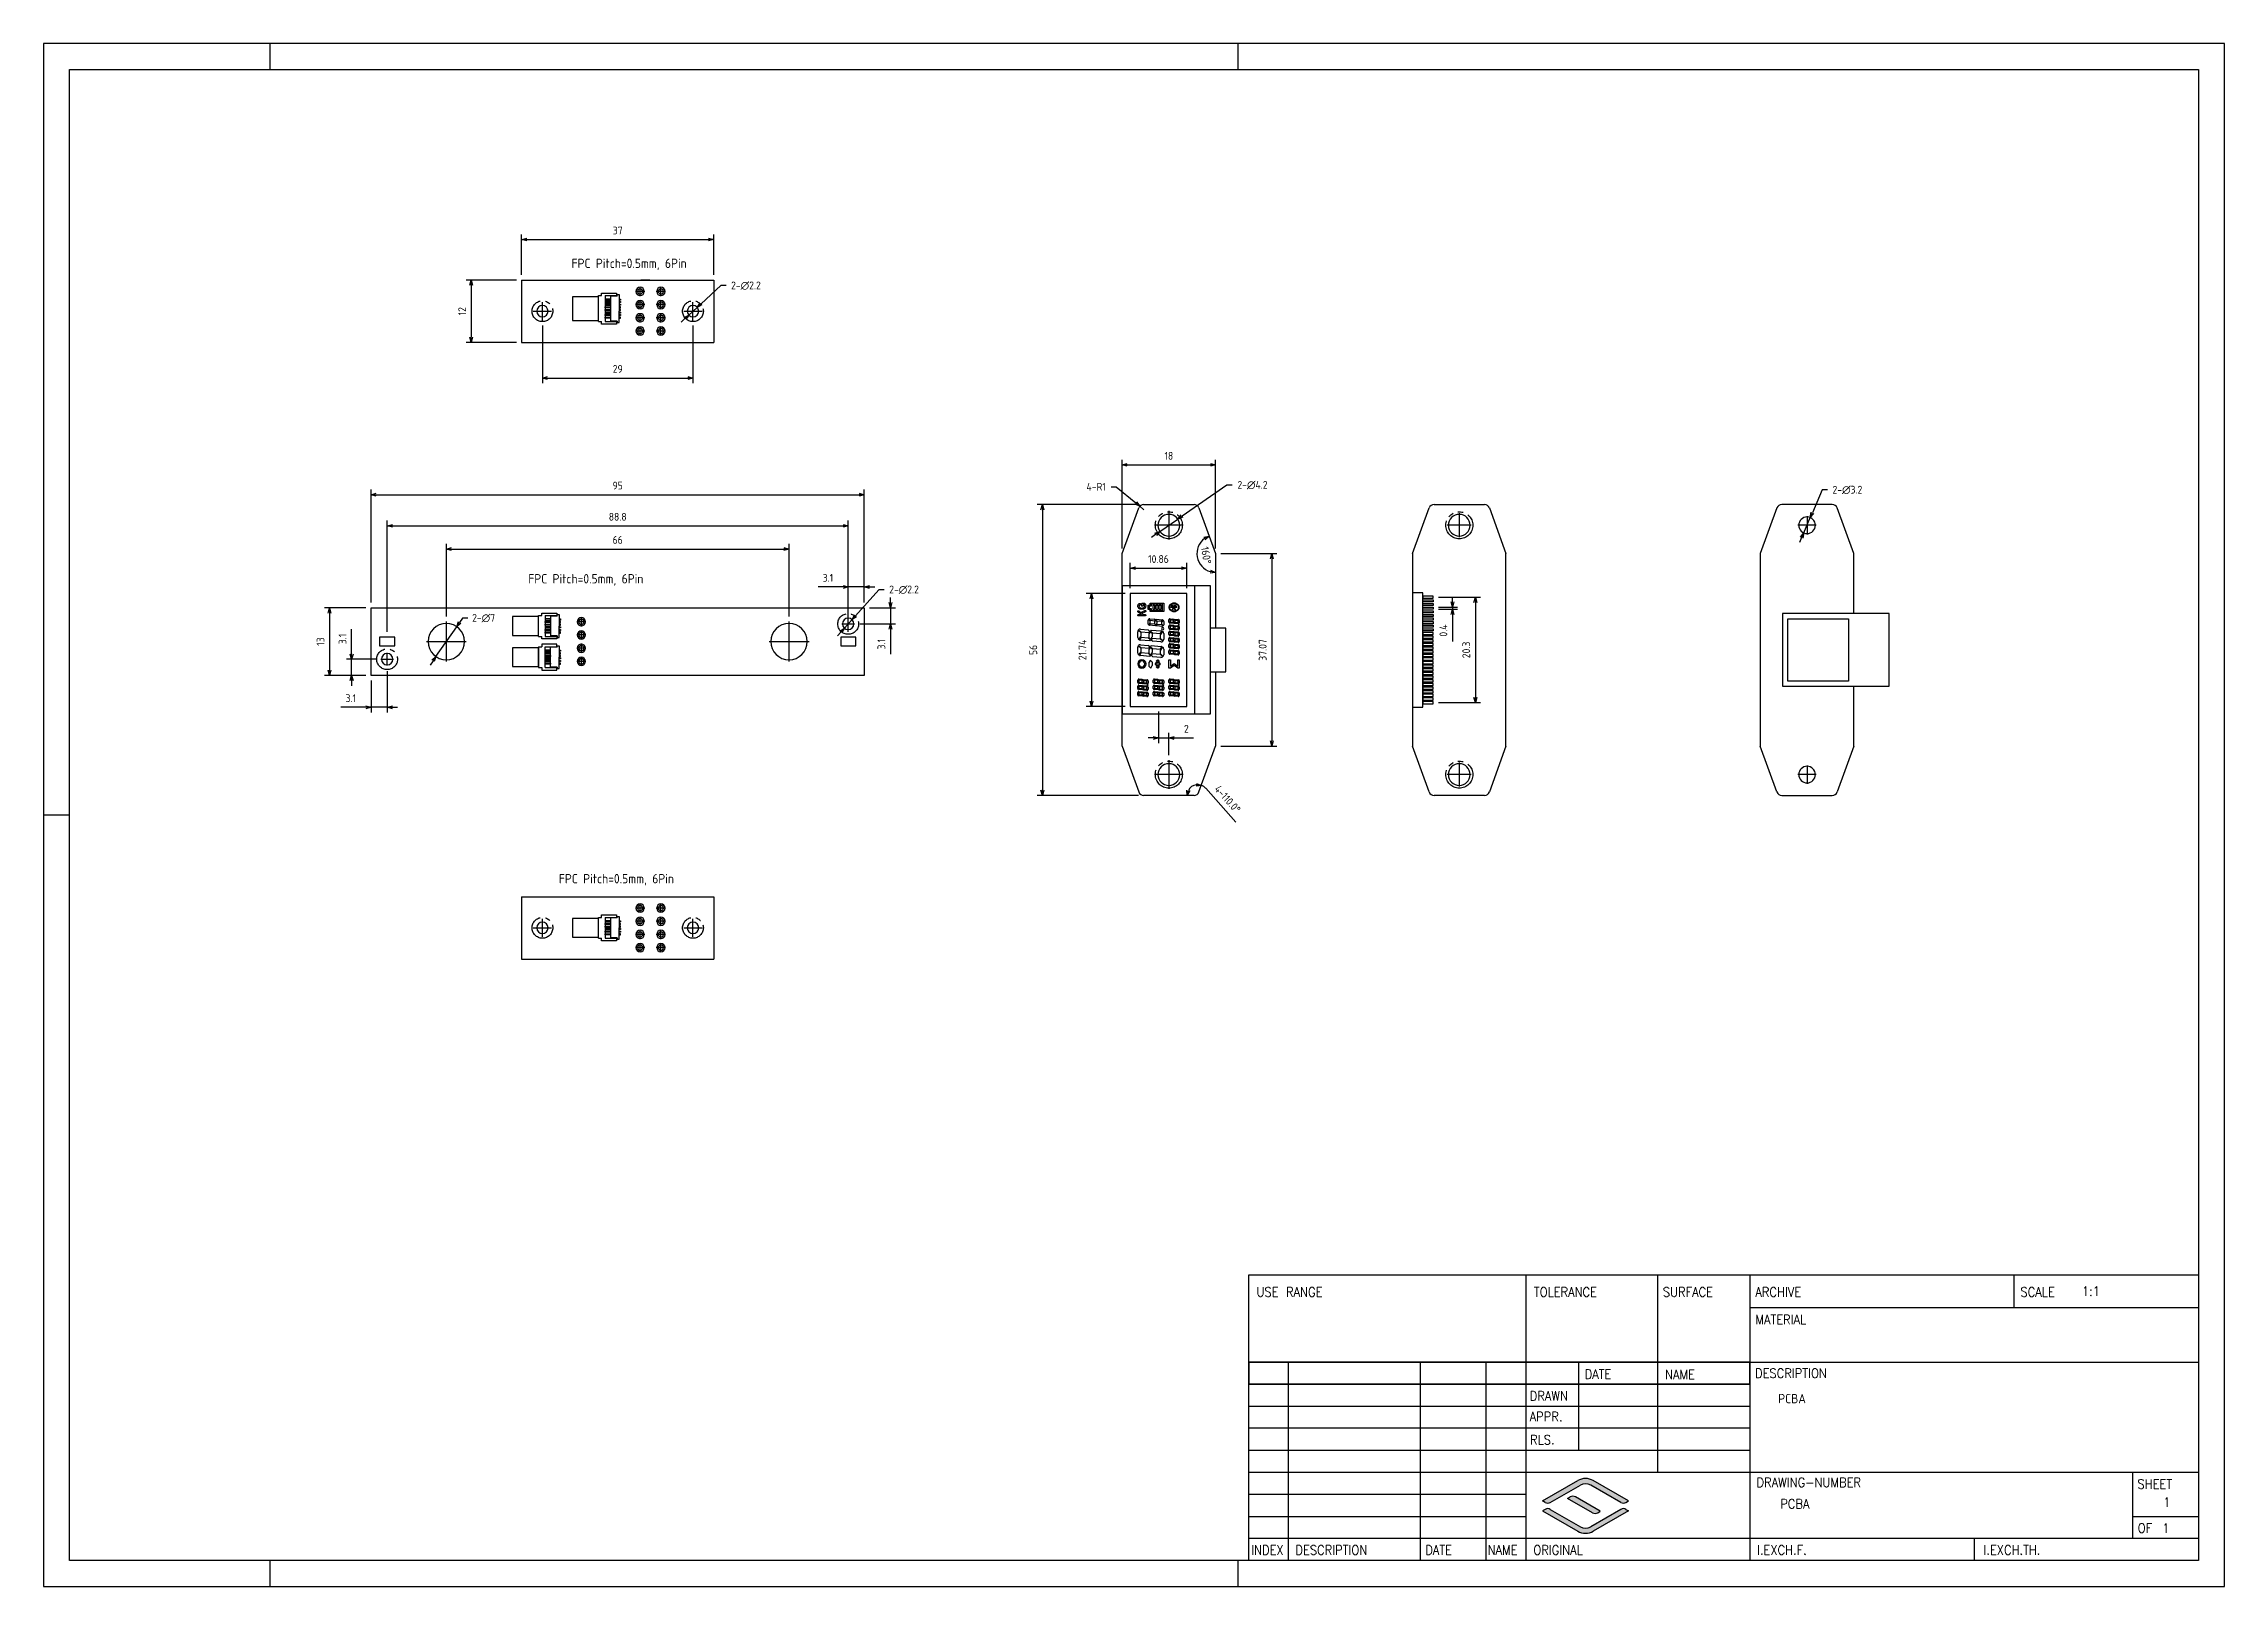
# Model space of a CAD drawing. Header units: inches. Extents: x 125 to 991, y -92 to 487.
# Drawn here: x 125.2 to 545.2, y -92.2 to 204.8 of the extents above; entities that cross this region are included whole.
import ezdxf

# ---------------------------------------------------------------- set-up
doc = ezdxf.new("R2010")
doc.units = ezdxf.units.IN
doc.linetypes.add('CENTER_DASH_DASH', pattern=[14, 9, -1, 1, -1, 1, -1])
doc.linetypes.add('DOT_CENTER', pattern=[14, 12, -1, 0, -1])
doc.layers.add('1', color=7, linetype='Continuous')
doc.styles.add('CONVERTER_11', font='txt.shx', dxfattribs={"width": 0.9})
doc.styles.add('ISO Dim', font='isocp.shx')
doc.dimstyles.new('ISO-25', dxfattribs={"dimtxt": 2.4, "dimasz": 2, "dimexe": 0.5, "dimexo": 0.5, "dimgap": 1, "dimtad": 1, "dimdsep": 46, "dimtxsty": 'Standard', "dimcen": 1.5, "dimclrd": 5, "dimclre": 5, "dimadec": 1, "dimazin": 0, "dimtfac": 1, "dimtmove": 0, "dimatfit": 3, "dimfxl": 1, "dimarcsym": 0})

msp = doc.modelspace()

# ---------------------------------------------------------------- texts
at = {"color": 3, "style": 'ISO Dim'}
for s, p in [('FPC Pitch=0.5mm, 6Pin', (226.877, 161.589)), ('FPC Pitch=0.5mm, 6Pin', (218.537, 100.867)), ('FPC Pitch=0.5mm, 6Pin', (224.428, 43.127)), ('PCBA', (459.272, -56.967))]:
    msp.add_text(s, height=1.8, dxfattribs=at).set_placement(p)
at = {"color": 7, "style": 'CONVERTER_11', "width": 0.9}
for s, p in [('USE RANGE', (358.796, -36.446)), ('TOLERANCE', (412.209, -36.446)), ('SURFACE', (437.057, -36.446)), ('ARCHIVE', (454.87, -36.446)), ('SCALE', (505.93, -36.446)), ('MATERIAL', (454.87, -41.77)), ('DESCRIPTION', (454.809, -52.091)), ('DATE', (421.986, -52.269)), ('NAME', (437.472, -52.334)), ('APPR.', (411.401, -60.436)), ('DRAWN', (411.401, -56.45)), ('RLS.', (411.466, -64.88)), ('DRAWING-NUMBER', (455.088, -73.107)), ('SHEET', (528.462, -73.411)), ('OF', (528.494, -81.883)), ('INDEX', (357.781, -86.116)), ('DESCRIPTION', (366.298, -86.116)), ('DATE', (391.293, -86.116)), ('NAME', (403.316, -86.116)), ('ORIGINAL', (412.113, -86.116)), ('I.EXCH.F.', (455.189, -86.116)), ('I.EXCH.TH.', (498.798, -86.116))]:
    msp.add_text(s, height=1.8, dxfattribs=at).set_placement(p)
at = {"color": 3, "style": 'CONVERTER_11', "width": 0.9}
for s, p in [('1:1', (517.764, -36.297)), ('PCBA', (459.662, -77.236)), ('1', (533.436, -76.916)), ('1', (533.223, -81.907))]:
    msp.add_text(s, height=1.8, dxfattribs=at).set_placement(p)

# ---------------------------------------------------------------- blocks, each defined once
blk = doc.blocks.new('_Open30')
at = {"color": 0, "linetype": 'ByBlock', "lineweight": -2}
for p, q in [((-1, 0.27), (0, 0)), ((0, 0), (-1, -0.27)), ((0, 0), (-1, 0))]:
    blk.add_line(p, q, dxfattribs=at)
blk = doc.blocks.new('*D92')
at = {"color": 5, "lineweight": -2}
for p, q in [((217.26, 160.27), (217.26, 168.06)), ((254.26, 160.27), (254.26, 168.06)), ((218.26, 167.06), (253.26, 167.06))]:
    blk.add_line(p, q, dxfattribs=at)
at = {"layer": 'Defpoints', "color": 0}
for p in [(254.26, 167.06), (217.26, 159.27), (254.26, 159.27)]:
    blk.add_point(p, dxfattribs=at)
at = {"color": 5, "lineweight": -2, "rotation": 180}
blk.add_blockref('_Open30', (217.26, 167.06), dxfattribs=at)
at = {"color": 5, "lineweight": -2}
blk.add_blockref('_Open30', (254.26, 167.06), dxfattribs=at)
at = {"color": 0, "insert": (235.76, 168.81), "char_height": 1.5, "attachment_point": 5, "style": 'ISO Dim'}
blk.add_mtext('37', dxfattribs=at)
blk = doc.blocks.new('*D93')
at = {"color": 5, "lineweight": -2}
for p, q in [((221.26, 150.51), (221.26, 139.41)), ((250.26, 150.51), (250.26, 139.41)), ((222.26, 140.41), (249.26, 140.41))]:
    blk.add_line(p, q, dxfattribs=at)
at = {"layer": 'Defpoints', "color": 0}
for p in [(221.26, 151.51), (250.26, 151.51), (250.26, 140.41)]:
    blk.add_point(p, dxfattribs=at)
at = {"color": 5, "lineweight": -2, "rotation": 180}
blk.add_blockref('_Open30', (221.26, 140.41), dxfattribs=at)
at = {"color": 5, "lineweight": -2}
blk.add_blockref('_Open30', (250.26, 140.41), dxfattribs=at)
at = {"color": 0, "insert": (235.76, 142.16), "char_height": 1.5, "attachment_point": 5, "style": 'ISO Dim'}
blk.add_mtext('29', dxfattribs=at)
blk = doc.blocks.new('*D94')
at = {"color": 5, "lineweight": -2}
for p, q in [((216.26, 159.27), (206.55, 159.27)), ((207.55, 158.27), (207.55, 148.27)), ((216.26, 147.27), (206.55, 147.27))]:
    blk.add_line(p, q, dxfattribs=at)
at = {"layer": 'Defpoints', "color": 0}
for p in [(217.26, 159.27), (207.55, 147.27), (217.26, 147.27)]:
    blk.add_point(p, dxfattribs=at)
at = {"color": 5, "lineweight": -2}
for p, rotation in [((207.55, 159.27), 90), ((207.55, 147.27), 270)]:
    blk.add_blockref('_Open30', p, dxfattribs=dict(at, rotation=rotation))
at = {"color": 0, "insert": (205.8, 153.27), "char_height": 1.5, "attachment_point": 5, "rotation": 90, "style": 'ISO Dim'}
blk.add_mtext('12', dxfattribs=at)
blk = doc.blocks.new('*D95')
at = {"color": 5, "lineweight": -2}
for p, q in [((188.26, 97.17), (188.26, 118.95)), ((189.26, 117.95), (282.26, 117.95)), ((283.26, 97.17), (283.26, 118.95))]:
    blk.add_line(p, q, dxfattribs=at)
at = {"layer": 'Defpoints', "color": 0}
for p in [(283.26, 117.95), (188.26, 96.17), (283.26, 96.17)]:
    blk.add_point(p, dxfattribs=at)
at = {"color": 5, "lineweight": -2, "rotation": 180}
blk.add_blockref('_Open30', (188.26, 117.95), dxfattribs=at)
at = {"color": 5, "lineweight": -2}
blk.add_blockref('_Open30', (283.26, 117.95), dxfattribs=at)
at = {"color": 0, "insert": (235.76, 119.7), "char_height": 1.5, "attachment_point": 5, "style": 'ISO Dim'}
blk.add_mtext('95', dxfattribs=at)
blk = doc.blocks.new('*D96')
at = {"color": 5, "lineweight": -2}
for p, q in [((187.26, 96.17), (179.27, 96.17)), ((180.27, 95.17), (180.27, 84.17)), ((187.26, 83.17), (179.27, 83.17))]:
    blk.add_line(p, q, dxfattribs=at)
at = {"layer": 'Defpoints', "color": 0}
for p in [(188.26, 96.17), (180.27, 83.17), (188.26, 83.17)]:
    blk.add_point(p, dxfattribs=at)
at = {"color": 5, "lineweight": -2}
for p, rotation in [((180.27, 96.17), 90), ((180.27, 83.17), 270)]:
    blk.add_blockref('_Open30', p, dxfattribs=dict(at, rotation=rotation))
at = {"color": 0, "insert": (178.52, 89.67), "char_height": 1.5, "attachment_point": 5, "rotation": 90, "style": 'ISO Dim'}
blk.add_mtext('13', dxfattribs=at)
blk = doc.blocks.new('*D97')
at = {"color": 5, "lineweight": -2}
for p, q in [((280.16, 95.28), (280.16, 101.19)), ((283.26, 97.17), (283.26, 101.19)), ((279.16, 100.19), (274.36, 100.19)), ((283.26, 100.19), (280.16, 100.19)), ((284.26, 100.19), (285.26, 100.19))]:
    blk.add_line(p, q, dxfattribs=at)
at = {"layer": 'Defpoints', "color": 0}
for p in [(280.16, 100.19), (280.16, 94.28), (283.26, 96.17)]:
    blk.add_point(p, dxfattribs=at)
at = {"color": 5, "lineweight": -2}
blk.add_blockref('_Open30', (280.16, 100.19), dxfattribs=at)
at = {"color": 5, "lineweight": -2, "rotation": 180}
blk.add_blockref('_Open30', (283.26, 100.19), dxfattribs=at)
at = {"color": 0, "insert": (276.26, 101.94), "char_height": 1.5, "attachment_point": 5, "style": 'ISO Dim'}
blk.add_mtext('3.1', dxfattribs=at)
blk = doc.blocks.new('*D98')
at = {"color": 5, "lineweight": -2}
for p, q in [((188.26, 82.17), (188.26, 76.02)), ((191.36, 84), (191.36, 76.02)), ((187.26, 77.02), (182.46, 77.02)), ((191.36, 77.02), (188.26, 77.02)), ((192.36, 77.02), (193.36, 77.02))]:
    blk.add_line(p, q, dxfattribs=at)
at = {"layer": 'Defpoints', "color": 0}
for p in [(191.36, 85), (188.26, 83.17), (188.26, 77.02)]:
    blk.add_point(p, dxfattribs=at)
at = {"color": 5, "lineweight": -2}
blk.add_blockref('_Open30', (188.26, 77.02), dxfattribs=at)
at = {"color": 5, "lineweight": -2, "rotation": 180}
blk.add_blockref('_Open30', (191.36, 77.02), dxfattribs=at)
at = {"color": 0, "insert": (184.36, 78.77), "char_height": 1.5, "attachment_point": 5, "style": 'ISO Dim'}
blk.add_mtext('3.1', dxfattribs=at)
blk = doc.blocks.new('*D99')
at = {"color": 5, "lineweight": -2}
for p, q in [((202.76, 94.52), (202.76, 108.49)), ((203.76, 107.49), (267.76, 107.49)), ((268.76, 94.52), (268.76, 108.49))]:
    blk.add_line(p, q, dxfattribs=at)
at = {"layer": 'Defpoints', "color": 0}
for p in [(268.76, 107.49), (202.76, 93.52), (268.76, 93.52)]:
    blk.add_point(p, dxfattribs=at)
at = {"color": 5, "lineweight": -2, "rotation": 180}
blk.add_blockref('_Open30', (202.76, 107.49), dxfattribs=at)
at = {"color": 5, "lineweight": -2}
blk.add_blockref('_Open30', (268.76, 107.49), dxfattribs=at)
at = {"color": 0, "insert": (235.76, 109.24), "char_height": 1.5, "attachment_point": 5, "style": 'ISO Dim'}
blk.add_mtext('66', dxfattribs=at)
blk = doc.blocks.new('*D100')
at = {"color": 5, "lineweight": -2}
for p, q in [((288.29, 97.17), (288.29, 98.17)), ((282.37, 93.07), (289.29, 93.07)), ((284.26, 96.17), (289.29, 96.17)), ((288.29, 96.17), (288.29, 93.07)), ((288.29, 92.07), (288.29, 87.27))]:
    blk.add_line(p, q, dxfattribs=at)
at = {"layer": 'Defpoints', "color": 0}
for p in [(281.37, 93.07), (283.26, 96.17), (288.29, 93.07)]:
    blk.add_point(p, dxfattribs=at)
at = {"color": 5, "lineweight": -2}
for p, rotation in [((288.29, 96.17), 270), ((288.29, 93.07), 90)]:
    blk.add_blockref('_Open30', p, dxfattribs=dict(at, rotation=rotation))
at = {"color": 0, "insert": (286.54, 89.17), "char_height": 1.5, "attachment_point": 5, "rotation": 90, "style": 'ISO Dim'}
blk.add_mtext('3.1', dxfattribs=at)
blk = doc.blocks.new('*D101')
at = {"color": 5, "lineweight": -2}
for p, q in [((184.52, 87.27), (184.52, 92.07)), ((189.15, 86.27), (183.52, 86.27)), ((184.52, 83.17), (184.52, 86.27)), ((187.26, 83.17), (183.52, 83.17)), ((184.52, 82.17), (184.52, 81.17))]:
    blk.add_line(p, q, dxfattribs=at)
at = {"layer": 'Defpoints', "color": 0}
for p in [(184.52, 86.27), (190.15, 86.27), (188.26, 83.17)]:
    blk.add_point(p, dxfattribs=at)
at = {"color": 5, "lineweight": -2}
for p, rotation in [((184.52, 86.27), 270), ((184.52, 83.17), 90)]:
    blk.add_blockref('_Open30', p, dxfattribs=dict(at, rotation=rotation))
at = {"color": 0, "insert": (182.77, 90.17), "char_height": 1.5, "attachment_point": 5, "rotation": 90, "style": 'ISO Dim'}
blk.add_mtext('3.1', dxfattribs=at)
blk = doc.blocks.new('*D102')
at = {"color": 5, "lineweight": -2}
for p, q in [((191.36, 91.52), (191.36, 112.95)), ((192.36, 111.95), (279.16, 111.95)), ((280.16, 91.52), (280.16, 112.95))]:
    blk.add_line(p, q, dxfattribs=at)
at = {"layer": 'Defpoints', "color": 0}
for p in [(280.16, 111.95), (191.36, 90.52), (280.16, 90.52)]:
    blk.add_point(p, dxfattribs=at)
at = {"color": 5, "lineweight": -2, "rotation": 180}
blk.add_blockref('_Open30', (191.36, 111.95), dxfattribs=at)
at = {"color": 5, "lineweight": -2}
blk.add_blockref('_Open30', (280.16, 111.95), dxfattribs=at)
at = {"color": 0, "insert": (235.76, 113.7), "char_height": 1.5, "attachment_point": 5, "style": 'ISO Dim'}
blk.add_mtext('88.8', dxfattribs=at)
blk = doc.blocks.new('*D103')
at = {"color": 5, "lineweight": -2}
for p, q in [((200.76, 86.79), (204.75, 92.54)), ((205.9, 94.19), (205.32, 93.36)), ((206.9, 94.19), (205.9, 94.19)), ((200.19, 85.97), (199.62, 85.15))]:
    blk.add_line(p, q, dxfattribs=at)
at = {"layer": 'Defpoints', "color": 0}
for p in [(204.75, 92.54), (200.76, 86.79)]:
    blk.add_point(p, dxfattribs=at)
at = {"color": 5, "lineweight": -2}
for p, rotation in [((204.75, 92.54), 235.2250336074185), ((200.76, 86.79), 55.22503360741852)]:
    blk.add_blockref('_Open30', p, dxfattribs=dict(at, rotation=rotation))
at = {"color": 0, "insert": (209.94, 94.19), "char_height": 1.5, "attachment_point": 5, "rotation": 0.1, "style": 'ISO Dim'}
blk.add_mtext('2-∅7', dxfattribs=at)
blk = doc.blocks.new('*D104')
at = {"color": 5, "lineweight": -2}
for p, q in [((286.07, 99.65), (281.56, 94.63)), ((287.07, 99.65), (286.07, 99.65)), ((279.42, 92.25), (280.89, 93.89)), ((278.76, 91.51), (278.09, 90.76))]:
    blk.add_line(p, q, dxfattribs=at)
at = {"layer": 'Defpoints', "color": 0}
for p in [(280.89, 93.89), (279.42, 92.25)]:
    blk.add_point(p, dxfattribs=at)
at = {"color": 5, "lineweight": -2}
for p, rotation in [((279.42, 92.25), 48.10529316617522), ((280.89, 93.89), 228.1052931661752)]:
    blk.add_blockref('_Open30', p, dxfattribs=dict(at, rotation=rotation))
at = {"color": 0, "insert": (290.91, 99.65), "char_height": 1.5, "attachment_point": 5, "rotation": 0.1, "style": 'ISO Dim'}
blk.add_mtext('2-∅2.2', dxfattribs=at)
blk = doc.blocks.new('*D105')
at = {"color": 5, "lineweight": -2}
for p, q in [((255.62, 158.19), (251.81, 154.69)), ((256.62, 158.19), (255.62, 158.19)), ((248.71, 151.85), (247.97, 151.17)), ((249.45, 152.52), (251.07, 154.01))]:
    blk.add_line(p, q, dxfattribs=at)
at = {"layer": 'Defpoints', "color": 0}
for p in [(249.45, 152.52), (251.07, 154.01)]:
    blk.add_point(p, dxfattribs=at)
at = {"color": 5, "lineweight": -2}
for p, rotation in [((249.45, 152.52), 42.51251696073614), ((251.07, 154.01), 222.5125169607362)]:
    blk.add_blockref('_Open30', p, dxfattribs=dict(at, rotation=rotation))
at = {"color": 0, "insert": (260.46, 158.19), "char_height": 1.5, "attachment_point": 5, "rotation": 0.1, "style": 'ISO Dim'}
blk.add_mtext('2-∅2.2', dxfattribs=at)
blk = doc.blocks.new('*D106')
at = {"color": 5, "lineweight": -2}
for p, q in [((353.1, 119.8), (344.46, 113.83)), ((354.1, 119.8), (353.1, 119.8)), ((339.36, 110.3), (338.54, 109.73)), ((340.19, 110.87), (343.64, 113.26))]:
    blk.add_line(p, q, dxfattribs=at)
at = {"layer": 'Defpoints', "color": 0}
for p in [(340.19, 110.87), (343.64, 113.26)]:
    blk.add_point(p, dxfattribs=at)
at = {"color": 5, "lineweight": -2}
for p, rotation in [((343.64, 113.26), 214.6522463676176), ((340.19, 110.87), 34.65224636761766)]:
    blk.add_blockref('_Open30', p, dxfattribs=dict(at, rotation=rotation))
at = {"color": 0, "insert": (358.02, 119.8), "char_height": 1.5, "attachment_point": 5, "rotation": 0.1, "style": 'ISO Dim'}
blk.add_mtext('2-∅4.2', dxfattribs=at)
blk = doc.blocks.new('*D107')
at = {"color": 5, "lineweight": -2}
for p, q in [((393.84, 98.21), (401.94, 98.21)), ((400.94, 97.21), (400.94, 78.91)), ((393.84, 77.91), (401.94, 77.91))]:
    blk.add_line(p, q, dxfattribs=at)
at = {"layer": 'Defpoints', "color": 0}
for p in [(392.84, 98.21), (392.84, 77.91), (400.94, 77.91)]:
    blk.add_point(p, dxfattribs=at)
at = {"color": 5, "lineweight": -2}
for p, rotation in [((400.94, 98.21), 90), ((400.94, 77.91), 270)]:
    blk.add_blockref('_Open30', p, dxfattribs=dict(at, rotation=rotation))
at = {"color": 0, "insert": (399.19, 88.06), "char_height": 1.5, "attachment_point": 5, "rotation": 90, "style": 'ISO Dim'}
blk.add_mtext('20.3', dxfattribs=at)
blk = doc.blocks.new('*D108')
at = {"color": 5, "lineweight": -2}
for p, q in [((396.53, 97.31), (396.53, 98.31)), ((393.84, 96.31), (397.53, 96.31)), ((393.84, 95.91), (397.53, 95.91)), ((396.53, 96.31), (396.53, 95.91)), ((396.53, 94.91), (396.53, 89.66))]:
    blk.add_line(p, q, dxfattribs=at)
at = {"layer": 'Defpoints', "color": 0}
for p in [(392.84, 96.31), (392.84, 95.91), (396.53, 95.91)]:
    blk.add_point(p, dxfattribs=at)
at = {"color": 5, "lineweight": -2}
for p, rotation in [((396.53, 96.31), 270), ((396.53, 95.91), 90)]:
    blk.add_blockref('_Open30', p, dxfattribs=dict(at, rotation=rotation))
at = {"color": 0, "insert": (394.78, 91.79), "char_height": 1.5, "attachment_point": 5, "rotation": 90, "style": 'ISO Dim'}
blk.add_mtext('0.4', dxfattribs=at)
blk = doc.blocks.new('*D109')
at = {"color": 5, "lineweight": -2}
for p, q in [((334.48, 99.93), (334.48, 104.81)), ((335.48, 103.81), (344.34, 103.81)), ((345.34, 99.93), (345.34, 104.81))]:
    blk.add_line(p, q, dxfattribs=at)
at = {"layer": 'Defpoints', "color": 0}
for p in [(345.34, 103.81), (334.48, 98.93), (345.34, 98.93)]:
    blk.add_point(p, dxfattribs=at)
at = {"color": 5, "lineweight": -2, "rotation": 180}
blk.add_blockref('_Open30', (334.48, 103.81), dxfattribs=at)
at = {"color": 5, "lineweight": -2}
blk.add_blockref('_Open30', (345.34, 103.81), dxfattribs=at)
at = {"color": 0, "insert": (339.91, 105.56), "char_height": 1.5, "attachment_point": 5, "style": 'ISO Dim'}
blk.add_mtext('10.86', dxfattribs=at)
blk = doc.blocks.new('*D110')
at = {"color": 5, "lineweight": -2}
for p, q in [((333.48, 98.93), (326.01, 98.93)), ((327.01, 97.93), (327.01, 78.19)), ((333.48, 77.19), (326.01, 77.19))]:
    blk.add_line(p, q, dxfattribs=at)
at = {"layer": 'Defpoints', "color": 0}
for p in [(334.48, 98.93), (327.01, 77.19), (334.48, 77.19)]:
    blk.add_point(p, dxfattribs=at)
at = {"color": 5, "lineweight": -2}
for p, rotation in [((327.01, 98.93), 90), ((327.01, 77.19), 270)]:
    blk.add_blockref('_Open30', p, dxfattribs=dict(at, rotation=rotation))
at = {"color": 0, "insert": (325.26, 88.06), "char_height": 1.5, "attachment_point": 5, "rotation": 90, "style": 'ISO Dim'}
blk.add_mtext('21.74', dxfattribs=at)
blk = doc.blocks.new('*D111')
at = {"color": 5, "lineweight": -2}
for p, q in [((339.91, 76.19), (339.91, 70.12)), ((341.91, 67.81), (341.91, 72.12)), ((338.91, 71.12), (337.91, 71.12)), ((339.91, 71.12), (341.91, 71.12)), ((342.91, 71.12), (346.64, 71.12))]:
    blk.add_line(p, q, dxfattribs=at)
at = {"layer": 'Defpoints', "color": 0}
for p in [(339.91, 77.19), (341.91, 71.12), (341.91, 66.81)]:
    blk.add_point(p, dxfattribs=at)
at = {"color": 5, "lineweight": -2}
blk.add_blockref('_Open30', (339.91, 71.12), dxfattribs=at)
at = {"color": 5, "lineweight": -2, "rotation": 180}
blk.add_blockref('_Open30', (341.91, 71.12), dxfattribs=at)
at = {"color": 0, "insert": (345.28, 72.87), "char_height": 1.5, "attachment_point": 5, "style": 'ISO Dim'}
blk.add_mtext('2', dxfattribs=at)
blk = doc.blocks.new('*D112')
at = {"color": 5, "lineweight": -2}
for p, q in [((332.91, 107.6), (332.91, 124.68)), ((333.91, 123.68), (349.91, 123.68)), ((350.91, 107.6), (350.91, 124.68))]:
    blk.add_line(p, q, dxfattribs=at)
at = {"layer": 'Defpoints', "color": 0}
for p in [(350.91, 123.68), (332.91, 106.6), (350.91, 106.6)]:
    blk.add_point(p, dxfattribs=at)
at = {"color": 5, "lineweight": -2, "rotation": 180}
blk.add_blockref('_Open30', (332.91, 123.68), dxfattribs=at)
at = {"color": 5, "lineweight": -2}
blk.add_blockref('_Open30', (350.91, 123.68), dxfattribs=at)
at = {"color": 0, "insert": (341.91, 125.43), "char_height": 1.5, "attachment_point": 5, "style": 'ISO Dim'}
blk.add_mtext('18', dxfattribs=at)
blk = doc.blocks.new('*D113')
at = {"color": 5, "lineweight": -2}
for p, q in [((336.06, 116.06), (316.55, 116.06)), ((317.55, 115.06), (317.55, 61.06)), ((336.06, 60.06), (316.55, 60.06))]:
    blk.add_line(p, q, dxfattribs=at)
at = {"layer": 'Defpoints', "color": 0}
for p in [(337.06, 116.06), (317.55, 60.06), (337.06, 60.06)]:
    blk.add_point(p, dxfattribs=at)
at = {"color": 5, "lineweight": -2}
for p, rotation in [((317.55, 116.06), 90), ((317.55, 60.06), 270)]:
    blk.add_blockref('_Open30', p, dxfattribs=dict(at, rotation=rotation))
at = {"color": 0, "insert": (315.8, 88.06), "char_height": 1.5, "attachment_point": 5, "rotation": 90, "style": 'ISO Dim'}
blk.add_mtext('56', dxfattribs=at)
blk = doc.blocks.new('*D114')
at = {"color": 5, "lineweight": -2}
blk.add_line((349, 61.43), (354.83, 54.9), dxfattribs=at)
for start, end in [(98.2358, 151.7642), (41.7642, 70)]:
    blk.add_arc((347.47, 60.06), 2.05, start, end, dxfattribs=at)
at = {"layer": 'Defpoints', "color": 0}
for p in [(350.91, 69.53), (337.06, 60.06), (345.82, 61.29), (346.77, 60.06), (347.71, 60.72)]:
    blk.add_point(p, dxfattribs=at)
at = {"color": 5, "lineweight": -2}
for p, rotation in [((345.42, 60.06), 255.8821184976156), ((348.17, 61.99), 354.1178815023843)]:
    blk.add_blockref('_Open30', p, dxfattribs=dict(at, rotation=rotation))
at = {"color": 0, "insert": (353.22, 59.33), "char_height": 1.5, "attachment_point": 5, "rotation": 311.7642, "style": 'ISO Dim'}
blk.add_mtext('4-110.0°', dxfattribs=at)
blk = doc.blocks.new('*D115')
at = {"color": 5, "lineweight": -2}
for p, q in [((330.78, 119.48), (331.78, 119.48)), ((331.78, 119.48), (335.52, 116.35)), ((337.06, 115.06), (336.29, 115.71))]:
    blk.add_line(p, q, dxfattribs=at)
at = {"layer": 'Defpoints', "color": 0}
for p in [(336.29, 115.71), (337.06, 115.06)]:
    blk.add_point(p, dxfattribs=at)
at = {"color": 5, "lineweight": -2, "rotation": 320.0720536045757}
blk.add_blockref('_Open30', (336.29, 115.71), dxfattribs=at)
at = {"color": 0, "insert": (327.91, 119.48), "char_height": 1.5, "attachment_point": 5, "rotation": 0.1, "style": 'ISO Dim'}
blk.add_mtext('4-R1', dxfattribs=at)
blk = doc.blocks.new('*D116')
at = {"color": 5, "lineweight": -2}
for p, q in [((351.91, 106.6), (362.73, 106.6)), ((361.73, 105.6), (361.73, 70.53)), ((351.91, 69.53), (362.73, 69.53))]:
    blk.add_line(p, q, dxfattribs=at)
at = {"layer": 'Defpoints', "color": 0}
for p in [(350.91, 106.6), (350.91, 69.53), (361.73, 69.53)]:
    blk.add_point(p, dxfattribs=at)
at = {"color": 5, "lineweight": -2}
for p, rotation in [((361.73, 106.6), 90), ((361.73, 69.53), 270)]:
    blk.add_blockref('_Open30', p, dxfattribs=dict(at, rotation=rotation))
at = {"color": 0, "insert": (359.98, 88.06), "char_height": 1.5, "attachment_point": 5, "rotation": 90, "style": 'ISO Dim'}
blk.add_mtext('37.07', dxfattribs=at)
blk = doc.blocks.new('*D117')
at = {"color": 5, "lineweight": -2}
blk.add_arc((350.91, 106.6), 3.6, 125.9696, 254.0304, dxfattribs=at)
at = {"layer": 'Defpoints', "color": 0}
for p in [(347.71, 115.41), (347.46, 107.63), (350.91, 106.6), (350.91, 106.6), (350.91, 92.27)]:
    blk.add_point(p, dxfattribs=at)
at = {"color": 5, "lineweight": -2}
for p, rotation in [((349.68, 109.98), 27.98481821369685), ((350.91, 103), 352.0151817863028)]:
    blk.add_blockref('_Open30', p, dxfattribs=dict(at, rotation=rotation))
at = {"color": 0, "insert": (349.09, 106.28), "char_height": 1.5, "attachment_point": 5, "rotation": 280, "style": 'ISO Dim'}
blk.add_mtext('160°', dxfattribs=at)
blk = doc.blocks.new('*D118')
at = {"color": 5, "lineweight": -2}
for p, q in [((467.76, 118.86), (465.85, 114.45)), ((468.76, 118.86), (467.76, 118.86)), ((464.18, 110.6), (465.45, 113.53)), ((463.78, 109.68), (463.39, 108.76))]:
    blk.add_line(p, q, dxfattribs=at)
at = {"layer": 'Defpoints', "color": 0}
for p in [(465.45, 113.53), (464.18, 110.6)]:
    blk.add_point(p, dxfattribs=at)
at = {"color": 5, "lineweight": -2}
for p, rotation in [((465.45, 113.53), 246.5576784061657), ((464.18, 110.6), 66.55767840616569)]:
    blk.add_blockref('_Open30', p, dxfattribs=dict(at, rotation=rotation))
at = {"color": 0, "insert": (472.6, 118.86), "char_height": 1.5, "attachment_point": 5, "rotation": 0.1, "style": 'ISO Dim'}
blk.add_mtext('2-∅3.2', dxfattribs=at)

# ---------------------------------------------------------------- dimensions: what is measured, and where the dimension line sits
for base, p1, p2, override, picture, middle in [((254.258, 167.06), (217.258, 159.267), (254.258, 159.267), {"dimtxt": 1.5, "dimasz": 1, "dimexe": 1, "dimexo": 1, "dimdec": 1, "dimtxsty": 'ISO Dim', "dimblk1": 'Open30', "dimblk2": 'Open30', "dimsah": 1}, '*D92', (235.758, 168.81)), ((250.258, 140.413), (221.258, 151.507), (250.258, 151.507), {"dimtxt": 1.5, "dimasz": 1, "dimexe": 1, "dimexo": 1, "dimdec": 1, "dimtxsty": 'ISO Dim', "dimblk1": 'Open30', "dimblk2": 'Open30', "dimsah": 1}, '*D93', (235.758, 142.163)), ((350.913, 123.676), (332.913, 106.601), (350.913, 106.601), {"dimtxt": 1.5, "dimasz": 1, "dimexe": 1, "dimexo": 1, "dimtxsty": 'ISO Dim', "dimblk1": 'Open30', "dimblk2": 'Open30', "dimsah": 1}, '*D112', (341.913, 125.426)), ((283.258, 117.948), (188.258, 96.169), (283.258, 96.169), {"dimtxt": 1.5, "dimasz": 1, "dimexe": 1, "dimexo": 1, "dimdec": 1, "dimtxsty": 'ISO Dim', "dimblk1": 'Open30', "dimblk2": 'Open30', "dimsah": 1}, '*D95', (235.758, 119.698)), ((280.158, 111.946), (191.358, 90.519), (280.158, 90.519), {"dimtxt": 1.5, "dimasz": 1, "dimexe": 1, "dimexo": 1, "dimdec": 1, "dimtxsty": 'ISO Dim', "dimblk1": 'Open30', "dimblk2": 'Open30', "dimsah": 1}, '*D102', (235.758, 113.696)), ((268.758, 107.486), (202.758, 93.519), (268.758, 93.519), {"dimtxt": 1.5, "dimasz": 1, "dimexe": 1, "dimexo": 1, "dimdec": 1, "dimtxsty": 'ISO Dim', "dimblk1": 'Open30', "dimblk2": 'Open30', "dimsah": 1}, '*D99', (235.758, 109.236)), ((345.343, 103.815), (334.483, 98.934), (345.343, 98.934), {"dimtxt": 1.5, "dimasz": 1, "dimexe": 1, "dimexo": 1, "dimdec": 2, "dimtxsty": 'ISO Dim', "dimblk1": 'Open30', "dimblk2": 'Open30', "dimsah": 1}, '*D109', (339.913, 105.565)), ((280.158, 100.194), (283.258, 96.169), (280.158, 94.279), {"dimtxt": 1.5, "dimasz": 1, "dimexe": 1, "dimexo": 1, "dimdec": 1, "dimtxsty": 'ISO Dim', "dimblk1": 'Open30', "dimblk2": 'Open30', "dimsah": 1}, '*D97', (276.258, 101.944)), ((188.258, 77.021), (191.358, 84.996), (188.258, 83.169), {"dimtxt": 1.5, "dimasz": 1, "dimexe": 1, "dimexo": 1, "dimdec": 1, "dimtxsty": 'ISO Dim', "dimblk1": 'Open30', "dimblk2": 'Open30', "dimsah": 1}, '*D98', (184.358, 78.771)), ((341.913, 71.121), (339.913, 77.194), (341.913, 66.814), {"dimtxt": 1.5, "dimasz": 1, "dimexe": 1, "dimexo": 1, "dimtxsty": 'ISO Dim', "dimblk1": 'Open30', "dimblk2": 'Open30', "dimsah": 1}, '*D111', (345.277, 72.872))]:
    dim = msp.add_linear_dim(base=base, p1=p1, p2=p2, dimstyle='ISO-25', override=override)
    dim.commit()
    dim.dimension.update_dxf_attribs({"geometry": picture, "text_midpoint": middle})
for base, p1, p2, override, picture, middle in [((207.549, 147.267), (217.258, 159.267), (217.258, 147.267), {"dimtxt": 1.5, "dimasz": 1, "dimexe": 1, "dimexo": 1, "dimdec": 1, "dimtxsty": 'ISO Dim', "dimblk1": 'Open30', "dimblk2": 'Open30', "dimsah": 1}, '*D94', (205.799, 153.267)), ((317.55, 60.064), (337.057, 116.064), (337.057, 60.064), {"dimtxt": 1.5, "dimasz": 1, "dimexe": 1, "dimexo": 1, "dimtxsty": 'ISO Dim', "dimblk1": 'Open30', "dimblk2": 'Open30', "dimsah": 1}, '*D113', (315.8, 88.064)), ((361.73, 69.527), (350.913, 106.601), (350.913, 69.527), {"dimtxt": 1.5, "dimasz": 1, "dimexe": 1, "dimexo": 1, "dimtxsty": 'ISO Dim', "dimblk1": 'Open30', "dimblk2": 'Open30', "dimsah": 1}, '*D116', (359.98, 88.064)), ((288.287, 93.069), (283.258, 96.169), (281.368, 93.069), {"dimtxt": 1.5, "dimasz": 1, "dimexe": 1, "dimexo": 1, "dimdec": 1, "dimtxsty": 'ISO Dim', "dimblk1": 'Open30', "dimblk2": 'Open30', "dimsah": 1}, '*D100', (286.537, 89.169)), ((327.008, 77.194), (334.483, 98.934), (334.483, 77.194), {"dimtxt": 1.5, "dimasz": 1, "dimexe": 1, "dimexo": 1, "dimtxsty": 'ISO Dim', "dimblk1": 'Open30', "dimblk2": 'Open30', "dimsah": 1}, '*D110', (325.258, 88.064)), ((396.529, 95.914), (392.84, 96.314), (392.84, 95.914), {"dimtxt": 1.5, "dimasz": 1, "dimexe": 1, "dimexo": 1, "dimdec": 1, "dimtxsty": 'ISO Dim', "dimblk1": 'Open30', "dimblk2": 'Open30', "dimsah": 1}, '*D108', (394.779, 91.788)), ((400.937, 77.914), (392.84, 98.214), (392.84, 77.914), {"dimtxt": 1.5, "dimasz": 1, "dimexe": 1, "dimexo": 1, "dimdec": 1, "dimtxsty": 'ISO Dim', "dimblk1": 'Open30', "dimblk2": 'Open30', "dimsah": 1}, '*D107', (399.187, 88.064)), ((180.271, 83.169), (188.258, 96.169), (188.258, 83.169), {"dimtxt": 1.5, "dimasz": 1, "dimexe": 1, "dimexo": 1, "dimdec": 1, "dimtxsty": 'ISO Dim', "dimblk1": 'Open30', "dimblk2": 'Open30', "dimsah": 1}, '*D96', (178.521, 89.669)), ((184.515, 86.269), (188.258, 83.169), (190.148, 86.269), {"dimtxt": 1.5, "dimasz": 1, "dimexe": 1, "dimexo": 1, "dimdec": 1, "dimtxsty": 'ISO Dim', "dimblk1": 'Open30', "dimblk2": 'Open30', "dimsah": 1}, '*D101', (182.765, 90.169))]:
    dim = msp.add_linear_dim(base=base, p1=p1, p2=p2, angle=90, dimstyle='ISO-25', override=override)
    dim.commit()
    dim.dimension.update_dxf_attribs({"geometry": picture, "text_midpoint": middle})
for p1, p2, picture, middle in [((249.447, 152.524), (251.069, 154.011), '*D105', (260.463, 158.186)), ((340.185, 110.87), (343.64, 113.258), '*D106', (358.017, 119.798)), ((464.181, 110.596), (465.454, 113.532), '*D118', (472.604, 118.861)), ((279.424, 92.25), (280.893, 93.887), '*D104', (290.905, 99.654))]:
    dim = msp.add_diameter_dim_2p(p1=p1, p2=p2, text='2-<>', dimstyle='ISO-25', override={"dimtxt": 1.5, "dimasz": 1, "dimexe": 1, "dimexo": 1, "dimdec": 1, "dimtxsty": 'ISO Dim', "dimblk1": 'Open30', "dimblk2": 'Open30', "dimsah": 1})
    dim.commit()
    dim.dimension.update_dxf_attribs({"geometry": picture, "text_midpoint": middle, "dimtype": 163, "text_rotation": 0.1})
dim = msp.add_radius_dim(center=(337.057, 115.064), mpoint=(336.29, 115.706), text='4-<>', dimstyle='ISO-25', override={"dimtxt": 1.5, "dimasz": 1, "dimexe": 1, "dimexo": 1, "dimdec": 1, "dimtxsty": 'ISO Dim', "dimblk1": 'Open30', "dimblk2": 'Open30', "dimsah": 1})
dim.commit()
dim.dimension.update_dxf_attribs({"geometry": '*D115', "text_midpoint": (327.906, 119.48), "dimtype": 164, "text_rotation": 0.1})
dim = msp.add_angular_dim_2l(base=(347.465, 107.633), line1=((350.913, 106.601), (350.913, 92.266)), line2=((347.708, 115.406), (350.913, 106.601)), dimstyle='ISO-25', override={"dimtxt": 1.5, "dimasz": 1, "dimexe": 1, "dimexo": 1, "dimtxsty": 'ISO Dim', "dimblk1": 'Open30', "dimblk2": 'Open30', "dimsah": 1, "dimadec": 0})
dim.commit()
dim.dimension.update_dxf_attribs({"geometry": '*D117', "text_midpoint": (347.368, 105.976), "dimtype": 162})
dim = msp.add_diameter_dim_2p(p1=(200.762, 86.794), p2=(204.754, 92.543), text='2-<>', dimstyle='ISO-25', override={"dimtxt": 1.5, "dimasz": 1, "dimexe": 1, "dimexo": 1, "dimdec": 1, "dimtxsty": 'ISO Dim', "dimblk1": 'Open30', "dimblk2": 'Open30', "dimsah": 1})
dim.commit()
dim.dimension.update_dxf_attribs({"geometry": '*D103', "text_midpoint": (209.939, 94.186), "text_rotation": 0.1})
dim = msp.add_angular_dim_2l(base=(345.824, 61.288), line1=((346.768, 60.064), (337.057, 60.064)), line2=((347.708, 60.722), (350.913, 69.527)), text='4-<>', dimstyle='ISO-25', override={"dimtxt": 1.5, "dimasz": 1, "dimexe": 1, "dimexo": 1, "dimtxsty": 'ISO Dim', "dimblk1": 'Open30', "dimblk2": 'Open30', "dimsah": 1})
dim.commit()
dim.dimension.update_dxf_attribs({"geometry": '*D114', "text_midpoint": (353.217, 59.331)})

# ---------------------------------------------------------------- hatches: boundary and pattern name
h = msp.add_hatch(color=256)
h.set_gradient(color1=(91, 91, 91), one_color=1, tint=1)
edge = h.paths.add_edge_path()
edge.add_arc((429.449, -78.256), 1, 60, 120)
edge.add_line((428.949, -77.39), (423.159, -80.733))
edge.add_arc((422.159, -79.001), 2, 240, 300, ccw=False)
edge.add_line((421.159, -80.733), (415.369, -77.39))
edge.add_arc((414.869, -78.256), 1, 60, 120)
edge.add_line((414.369, -77.39), (413.869, -77.678))
edge.add_line((413.869, -77.678), (420.659, -81.599))
edge.add_arc((422.159, -79.001), 3, 240, 300)
edge.add_line((423.659, -81.599), (430.449, -77.678))
edge.add_line((430.449, -77.678), (429.949, -77.39))
edge = h.paths.add_edge_path()
edge.add_arc((429.449, -75.194), 1, 240, 300)
edge.add_line((429.949, -76.06), (430.449, -75.771))
edge.add_line((430.449, -75.771), (423.659, -71.851))
edge.add_arc((422.159, -74.449), 3, 60, 120)
edge.add_line((420.659, -71.851), (413.869, -75.771))
edge.add_line((413.869, -75.771), (414.369, -76.06))
edge.add_arc((414.869, -75.194), 1, 240, 300)
edge.add_line((415.369, -76.06), (421.159, -72.717))
edge.add_arc((422.159, -74.449), 2, 60, 120, ccw=False)
edge.add_line((423.159, -72.717), (428.949, -76.06))
edge = h.paths.add_edge_path()
edge.add_line((418.713, -75.284), (419.213, -74.995))
edge.add_arc((424, -77.182), 1, 240, 300)
edge.add_line((424.5, -78.048), (425, -77.759))
edge.add_arc((419.713, -75.861), 1, 60, 120)
edge.add_line((425, -77.759), (420.213, -74.995))
edge.add_line((423.5, -78.048), (418.713, -75.284))
h = msp.add_hatch(color=256)
h.set_gradient(color1=(91, 91, 91), one_color=1, tint=1)
edge = h.paths.add_edge_path()
edge.add_arc((419.713, -75.861), 1, 60, 120)
edge.add_line((419.213, -74.995), (418.713, -75.284))
edge.add_line((418.713, -75.284), (423.5, -78.048))
edge.add_arc((424, -77.182), 1, 240, 300)
edge.add_line((424.5, -78.048), (425, -77.759))
edge.add_line((425, -77.759), (420.213, -74.995))

# ---------------------------------------------------------------- linework, layer by layer
at = {"color": 7, "linetype": 'Continuous'}
for p, q in [((217.258, 159.267), (254.258, 159.267)), ((217.258, 159.267), (217.258, 147.267)), ((254.258, 159.267), (254.258, 147.267)), ((217.258, 147.267), (254.258, 147.267)), ((332.913, 106.601), (336.118, 115.406)), ((337.057, 116.064), (346.768, 116.064)), ((347.708, 115.406), (350.913, 106.601)), ((388.84, 106.601), (392.045, 115.406)), ((392.985, 116.064), (402.696, 116.064)), ((403.636, 115.406), (406.84, 106.601)), ((459.022, 115.406), (455.818, 106.601)), ((469.673, 116.064), (459.962, 116.064)), ((473.818, 106.601), (470.613, 115.406)), ((332.913, 69.527), (332.913, 106.601)), ((350.913, 106.601), (350.913, 92.266)), ((388.84, 106.601), (388.84, 69.527)), ((406.84, 69.527), (406.84, 106.601)), ((455.818, 106.601), (455.818, 69.527)), ((473.818, 95.064), (473.818, 106.601)), ((332.983, 100.434), (346.843, 100.434)), ((332.983, 75.694), (332.983, 100.434)), ((345.343, 98.934), (334.483, 98.934)), ((334.483, 98.934), (334.483, 77.194)), ((335.919, 96.518), (335.938, 96.629)), ((335.938, 96.629), (335.968, 96.732)), ((335.968, 96.732), (336.016, 96.812)), ((336.016, 96.812), (336.065, 96.883)), ((336.065, 96.883), (336.133, 96.938)), ((336.133, 96.938), (336.201, 96.978)), ((336.191, 96.629), (336.162, 96.566)), ((336.23, 96.677), (336.191, 96.629)), ((336.201, 96.978), (336.268, 97.002)), ((336.268, 96.716), (336.23, 96.677)), ((336.268, 97.002), (336.317, 97.01)), ((336.327, 96.748), (336.268, 96.716)), ((336.317, 97.01), (336.375, 96.994)), ((336.395, 96.796), (336.327, 96.748)), ((336.375, 96.994), (336.414, 96.97)), ((336.424, 96.812), (336.395, 96.796)), ((336.414, 96.97), (336.443, 96.93)), ((336.443, 96.835), (336.424, 96.812)), ((336.443, 96.93), (336.453, 96.891)), ((336.453, 96.859), (336.443, 96.835)), ((336.453, 96.891), (336.453, 96.859)), ((336.657, 96.875), (336.666, 96.922)), ((336.657, 96.598), (336.657, 96.875)), ((336.666, 96.922), (336.676, 96.962)), ((336.676, 96.962), (336.696, 96.994)), ((336.696, 96.994), (336.725, 97.025)), ((336.725, 97.025), (336.773, 97.041)), ((336.773, 97.041), (336.831, 97.049)), ((336.831, 97.049), (337.123, 97.049)), ((336.88, 96.819), (336.88, 96.558)), ((337.132, 96.819), (336.88, 96.819)), ((337.123, 97.049), (337.181, 97.041)), ((337.191, 96.74), (337.132, 96.819)), ((337.181, 97.041), (337.22, 97.033)), ((337.22, 96.661), (337.191, 96.74)), ((337.22, 97.033), (337.258, 97.017)), ((337.239, 96.582), (337.22, 96.661)), ((337.258, 97.017), (337.288, 97.002)), ((337.288, 97.002), (337.317, 96.97)), ((337.317, 96.97), (337.404, 96.827)), ((337.404, 96.827), (337.443, 96.724)), ((337.443, 96.724), (337.453, 96.614)), ((337.453, 96.614), (337.472, 96.503)), ((337.913, 96.664), (338.313, 96.664)), ((337.913, 95.864), (337.913, 96.664)), ((338.313, 96.664), (338.313, 97.064)), ((338.313, 97.064), (340.913, 97.064)), ((340.713, 96.864), (338.513, 96.864)), ((338.513, 96.864), (338.513, 96.464)), ((338.863, 95.864), (338.863, 96.664)), ((338.863, 96.664), (339.163, 96.664)), ((339.163, 96.664), (339.163, 95.864)), ((339.463, 95.864), (339.463, 96.664)), ((339.463, 96.664), (339.763, 96.664)), ((339.763, 96.664), (339.763, 95.864)), ((340.063, 96.664), (340.363, 96.664)), ((340.063, 95.864), (340.063, 96.664)), ((340.363, 96.664), (340.363, 95.864)), ((340.713, 95.664), (340.713, 96.864)), ((340.913, 97.064), (340.913, 95.464)), ((342.278, 96.204), (342.613, 96.783)), ((342.613, 96.663), (342.382, 96.264)), ((342.613, 96.783), (342.878, 96.324)), ((342.844, 96.264), (342.613, 96.663)), ((342.878, 96.324), (343.144, 96.783)), ((343.144, 96.663), (342.913, 96.264)), ((343.144, 96.783), (343.478, 96.204)), ((343.374, 96.264), (343.144, 96.663)), ((345.343, 77.194), (345.343, 98.934)), ((346.843, 100.434), (349.883, 100.434)), ((346.843, 100.434), (346.843, 75.694)), ((349.883, 100.434), (349.883, 75.694)), ((188.258, 96.169), (283.258, 96.169)), ((188.258, 83.169), (188.258, 96.169)), ((283.258, 96.169), (283.258, 83.169)), ((335.938, 96.376), (335.919, 96.518)), ((335.919, 95.481), (335.929, 95.528)), ((335.929, 95.441), (335.919, 95.481)), ((335.919, 94.744), (335.938, 94.792)), ((335.938, 94.689), (335.919, 94.744)), ((335.929, 95.528), (335.958, 95.568)), ((335.948, 95.41), (335.929, 95.441)), ((335.977, 96.249), (335.938, 96.376)), ((335.938, 94.792), (335.968, 94.832)), ((335.968, 94.657), (335.938, 94.689)), ((335.977, 95.378), (335.948, 95.41)), ((335.958, 95.568), (336.006, 95.592)), ((335.968, 94.832), (336.026, 94.855)), ((336.026, 94.634), (335.968, 94.657)), ((336.045, 96.138), (335.977, 96.249)), ((336.016, 95.354), (335.977, 95.378)), ((336.006, 95.592), (336.055, 95.6)), ((336.628, 94.871), (336.016, 95.354)), ((336.026, 94.855), (336.103, 94.871)), ((336.103, 94.626), (336.026, 94.634)), ((336.133, 96.043), (336.045, 96.138)), ((336.055, 95.6), (336.123, 95.584)), ((336.103, 94.871), (336.628, 94.871)), ((337.375, 94.626), (336.103, 94.626)), ((336.123, 95.584), (336.191, 95.544)), ((336.249, 95.972), (336.133, 96.043)), ((336.162, 96.566), (336.152, 96.495)), ((336.152, 96.495), (336.162, 96.408)), ((336.162, 96.408), (336.191, 96.336)), ((336.191, 96.336), (336.239, 96.273)), ((336.191, 95.544), (336.54, 95.243)), ((336.239, 96.273), (336.298, 96.225)), ((336.375, 95.924), (336.249, 95.972)), ((336.298, 96.225), (336.375, 96.178)), ((336.375, 96.178), (336.472, 96.154)), ((336.531, 95.893), (336.375, 95.924)), ((336.472, 96.154), (336.579, 96.13)), ((336.696, 95.885), (336.531, 95.893)), ((336.54, 95.243), (337.152, 95.592)), ((336.579, 96.13), (336.696, 96.13)), ((336.666, 96.542), (336.657, 96.598)), ((336.696, 96.511), (336.666, 96.542)), ((336.734, 96.487), (336.696, 96.511)), ((336.696, 96.13), (336.928, 96.154)), ((336.87, 95.893), (336.696, 95.885)), ((336.773, 96.487), (336.734, 96.487)), ((337.297, 95.362), (336.734, 95.069)), ((336.734, 95.069), (336.977, 94.871)), ((336.831, 96.495), (336.773, 96.487)), ((336.861, 96.518), (336.831, 96.495)), ((336.88, 96.558), (336.861, 96.518)), ((337.026, 95.924), (336.87, 95.893)), ((336.928, 96.154), (337.103, 96.225)), ((336.977, 94.871), (337.288, 94.871)), ((337.161, 95.98), (337.026, 95.924)), ((337.103, 96.225), (337.21, 96.336)), ((337.152, 95.592), (337.21, 95.616)), ((337.278, 96.051), (337.161, 95.98)), ((337.21, 96.336), (337.239, 96.503)), ((337.21, 95.616), (337.258, 95.639)), ((337.239, 96.503), (337.239, 96.582)), ((337.258, 95.639), (337.307, 95.655)), ((337.365, 96.138), (337.278, 96.051)), ((337.288, 94.871), (337.375, 94.855)), ((337.346, 95.378), (337.297, 95.362)), ((337.307, 95.655), (337.356, 95.663)), ((337.423, 95.426), (337.346, 95.378)), ((337.356, 95.663), (337.404, 95.655)), ((337.423, 96.241), (337.365, 96.138)), ((337.375, 94.855), (337.433, 94.832)), ((337.433, 94.657), (337.375, 94.626)), ((337.404, 95.655), (337.443, 95.631)), ((337.443, 96.36), (337.423, 96.241)), ((337.443, 95.457), (337.423, 95.426)), ((337.433, 94.832), (337.453, 94.792)), ((337.443, 94.681), (337.433, 94.657)), ((337.472, 96.503), (337.443, 96.36)), ((337.443, 95.631), (337.453, 95.592)), ((337.453, 95.489), (337.443, 95.457)), ((337.453, 94.713), (337.443, 94.681)), ((337.453, 95.592), (337.472, 95.544)), ((337.472, 95.544), (337.453, 95.489)), ((337.453, 94.792), (337.472, 94.744)), ((337.472, 94.744), (337.453, 94.713)), ((338.313, 95.864), (337.913, 95.864)), ((337.913, 93.101), (337.913, 93.764)), ((338.269, 93.662), (337.966, 93.935)), ((338.005, 93.98), (338.319, 93.698)), ((338.057, 92.845), (338.269, 93.213)), ((338.302, 93.15), (338.111, 92.819)), ((338.513, 96.464), (338.113, 96.464)), ((338.113, 96.464), (338.113, 96.064)), ((338.113, 96.064), (338.513, 96.064)), ((339.329, 92.702), (338.187, 92.802)), ((338.239, 94.063), (339.101, 93.987)), ((338.269, 93.662), (338.269, 93.213)), ((338.302, 93.15), (339.135, 93.077)), ((338.313, 95.464), (338.313, 95.864)), ((340.913, 95.464), (338.313, 95.464)), ((339.202, 93.621), (338.319, 93.698)), ((338.513, 96.064), (338.513, 95.664)), ((338.513, 95.664), (340.713, 95.664)), ((339.163, 95.864), (338.863, 95.864)), ((339.307, 93.802), (339.101, 93.987)), ((339.405, 92.834), (339.135, 93.077)), ((339.202, 93.621), (339.307, 93.802)), ((339.352, 93.761), (339.235, 93.558)), ((339.235, 93.068), (339.235, 93.558)), ((339.235, 93.068), (339.435, 92.887)), ((339.329, 92.702), (339.405, 92.834)), ((339.591, 93.546), (339.352, 93.761)), ((339.464, 93.955), (339.383, 93.814)), ((339.383, 93.814), (339.641, 93.582)), ((339.435, 92.887), (339.591, 93.157)), ((339.763, 95.864), (339.463, 95.864)), ((339.464, 93.955), (340.639, 93.853)), ((339.591, 93.037), (339.481, 92.846)), ((339.481, 92.846), (339.675, 92.672)), ((339.591, 93.546), (339.591, 93.157)), ((339.591, 93.037), (340.507, 92.957)), ((340.524, 93.505), (339.641, 93.582)), ((340.587, 92.592), (339.675, 92.672)), ((340.363, 95.864), (340.063, 95.864)), ((340.82, 92.675), (340.507, 92.957)), ((340.524, 93.505), (340.715, 93.836)), ((340.769, 93.81), (340.557, 93.442)), ((340.557, 92.993), (340.557, 93.442)), ((340.557, 92.993), (340.859, 92.72)), ((340.913, 93.554), (340.913, 92.891)), ((341.913, 93.422), (341.913, 93.864)), ((341.913, 92.222), (341.913, 92.664)), ((342.15, 93.796), (341.949, 93.978)), ((342.15, 92.596), (341.949, 92.778)), ((341.974, 94.008), (342.184, 93.82)), ((341.974, 92.808), (342.184, 92.62)), ((342.009, 93.251), (342.15, 93.496)), ((342.172, 93.454), (342.045, 93.234)), ((342.857, 93.156), (342.095, 93.223)), ((342.13, 94.063), (342.705, 94.013)), ((342.13, 92.863), (342.705, 92.813)), ((342.15, 93.796), (342.15, 93.496)), ((342.15, 92.596), (342.15, 92.296)), ((342.172, 93.454), (342.728, 93.406)), ((342.772, 93.768), (342.184, 93.82)), ((342.772, 92.568), (342.184, 92.62)), ((342.809, 96.204), (342.278, 96.204)), ((342.382, 96.264), (342.844, 96.264)), ((342.56, 95.772), (342.809, 96.204)), ((342.612, 95.742), (342.56, 95.772)), ((342.878, 96.204), (342.612, 95.742)), ((342.842, 93.889), (342.705, 94.013)), ((342.842, 92.689), (342.705, 92.813)), ((342.907, 93.244), (342.728, 93.406)), ((342.772, 93.768), (342.842, 93.889)), ((342.772, 92.568), (342.842, 92.689)), ((342.872, 93.862), (342.794, 93.726)), ((342.794, 93.4), (342.794, 93.726)), ((342.794, 93.4), (342.928, 93.28)), ((342.872, 92.662), (342.794, 92.526)), ((342.794, 92.2), (342.794, 92.526)), ((342.857, 93.156), (342.907, 93.244)), ((343.032, 93.719), (342.872, 93.862)), ((343.032, 92.519), (342.872, 92.662)), ((343.145, 95.742), (342.878, 96.204)), ((342.947, 93.991), (342.893, 93.898)), ((342.893, 93.898), (343.065, 93.743)), ((342.947, 92.791), (342.893, 92.698)), ((342.893, 92.698), (343.065, 92.543)), ((342.913, 96.264), (343.374, 96.264)), ((342.928, 93.28), (343.032, 93.459)), ((342.947, 93.991), (343.73, 93.923)), ((342.947, 92.791), (343.73, 92.723)), ((342.948, 96.204), (343.197, 95.772)), ((343.478, 96.204), (342.948, 96.204)), ((343.032, 93.379), (342.958, 93.252)), ((342.958, 93.252), (343.087, 93.136)), ((343.032, 93.719), (343.032, 93.459)), ((343.032, 93.379), (343.642, 93.326)), ((343.032, 92.519), (343.032, 92.259)), ((343.653, 93.691), (343.065, 93.743)), ((343.653, 92.491), (343.065, 92.543)), ((343.695, 93.083), (343.087, 93.136)), ((343.197, 95.772), (343.145, 95.742)), ((343.851, 93.138), (343.642, 93.326)), ((343.653, 93.691), (343.781, 93.912)), ((343.653, 92.491), (343.781, 92.712)), ((343.817, 93.895), (343.675, 93.649)), ((343.675, 93.35), (343.675, 93.649)), ((343.675, 93.35), (343.877, 93.168)), ((343.817, 92.695), (343.675, 92.449)), ((343.675, 92.15), (343.675, 92.449)), ((343.913, 93.724), (343.913, 93.282)), ((343.913, 92.524), (343.913, 92.082)), ((460.118, 95.064), (460.118, 81.064)), ((480.618, 95.064), (460.118, 95.064)), ((461.118, 82.064), (461.118, 94.064)), ((461.118, 94.064), (472.818, 94.064)), ((472.818, 94.064), (472.818, 82.064)), ((480.618, 81.064), (480.618, 95.064)), ((192.808, 90.519), (189.908, 90.519)), ((189.908, 90.519), (189.908, 88.819)), ((189.908, 88.819), (192.808, 88.819)), ((192.808, 88.819), (192.808, 90.519)), ((281.608, 90.519), (278.708, 90.519)), ((278.708, 90.519), (278.708, 88.819)), ((278.708, 88.819), (281.608, 88.819)), ((281.608, 88.819), (281.608, 90.519)), ((335.913, 90.459), (335.913, 91.564)), ((335.913, 87.459), (335.913, 88.564)), ((336.507, 91.394), (336.002, 91.849)), ((336.507, 88.394), (336.002, 88.849)), ((336.067, 91.925), (336.589, 91.454)), ((336.067, 88.925), (336.589, 88.454)), ((336.153, 90.032), (336.507, 90.645)), ((336.562, 90.54), (336.243, 89.989)), ((338.272, 89.795), (336.369, 89.961)), ((336.456, 92.062), (337.894, 91.936)), ((336.456, 89.062), (337.894, 88.936)), ((336.507, 91.394), (336.507, 90.645)), ((336.507, 88.394), (336.507, 87.645)), ((336.562, 90.54), (337.95, 90.419)), ((338.061, 91.325), (336.589, 91.454)), ((338.061, 88.325), (336.589, 88.454)), ((338.236, 91.628), (337.894, 91.936)), ((338.236, 88.628), (337.894, 88.936)), ((338.399, 90.015), (337.95, 90.419)), ((338.061, 91.325), (338.236, 91.628)), ((338.061, 88.325), (338.236, 88.628)), ((338.312, 91.56), (338.116, 91.221)), ((338.116, 90.404), (338.116, 91.221)), ((338.116, 90.404), (338.45, 90.103)), ((338.312, 88.56), (338.116, 88.221)), ((338.116, 87.404), (338.116, 88.221)), ((338.272, 89.795), (338.399, 90.015)), ((338.71, 91.201), (338.312, 91.56)), ((338.71, 88.201), (338.312, 88.56)), ((338.499, 91.883), (338.363, 91.648)), ((338.363, 91.648), (338.793, 91.261)), ((338.499, 88.883), (338.363, 88.648)), ((338.363, 88.648), (338.793, 88.261)), ((338.45, 90.103), (338.71, 90.553)), ((338.499, 91.883), (340.456, 91.712)), ((338.499, 88.883), (340.456, 88.712)), ((338.71, 90.353), (338.526, 90.035)), ((338.526, 90.035), (338.849, 89.744)), ((338.71, 91.201), (338.71, 90.553)), ((338.71, 90.353), (340.236, 90.219)), ((338.71, 88.201), (338.71, 87.553)), ((340.264, 91.133), (338.793, 91.261)), ((340.264, 88.133), (338.793, 88.261)), ((340.369, 89.611), (338.849, 89.744)), ((340.759, 89.748), (340.236, 90.219)), ((340.264, 91.133), (340.583, 91.684)), ((340.264, 88.133), (340.583, 88.684)), ((340.673, 91.641), (340.319, 91.028)), ((340.319, 90.279), (340.319, 91.028)), ((340.319, 90.279), (340.824, 89.825)), ((340.673, 88.641), (340.319, 88.028)), ((340.913, 91.214), (340.913, 90.109)), ((340.913, 88.214), (340.913, 87.109)), ((341.913, 91.022), (341.913, 91.464)), ((341.913, 89.822), (341.913, 90.264)), ((341.913, 88.622), (341.913, 89.064)), ((342.15, 91.396), (341.949, 91.578)), ((342.15, 90.196), (341.949, 90.378)), ((342.15, 88.996), (341.949, 89.178)), ((341.974, 91.608), (342.184, 91.42)), ((341.974, 90.408), (342.184, 90.22)), ((341.974, 89.208), (342.184, 89.02)), ((342.009, 92.051), (342.15, 92.296)), ((342.009, 90.851), (342.15, 91.096)), ((342.009, 89.651), (342.15, 89.896)), ((342.009, 88.451), (342.15, 88.696)), ((342.172, 92.254), (342.045, 92.034)), ((342.172, 91.054), (342.045, 90.834)), ((342.172, 89.854), (342.045, 89.634)), ((342.172, 88.654), (342.045, 88.434)), ((342.857, 91.956), (342.095, 92.023)), ((342.857, 90.756), (342.095, 90.823)), ((342.857, 89.556), (342.095, 89.623)), ((342.857, 88.356), (342.095, 88.423)), ((342.13, 91.663), (342.705, 91.613)), ((342.13, 90.463), (342.705, 90.413)), ((342.13, 89.263), (342.705, 89.213)), ((342.15, 91.396), (342.15, 91.096)), ((342.15, 90.196), (342.15, 89.896)), ((342.15, 88.996), (342.15, 88.696)), ((342.172, 92.254), (342.728, 92.206)), ((342.172, 91.054), (342.728, 91.006)), ((342.172, 89.854), (342.728, 89.806)), ((342.172, 88.654), (342.728, 88.606)), ((342.772, 91.368), (342.184, 91.42)), ((342.772, 90.168), (342.184, 90.22)), ((342.772, 88.968), (342.184, 89.02)), ((342.842, 91.489), (342.705, 91.613)), ((342.842, 90.289), (342.705, 90.413)), ((342.842, 89.089), (342.705, 89.213)), ((342.907, 92.044), (342.728, 92.206)), ((342.907, 90.844), (342.728, 91.006)), ((342.907, 89.644), (342.728, 89.806)), ((342.907, 88.444), (342.728, 88.606)), ((342.772, 91.368), (342.842, 91.489)), ((342.772, 90.168), (342.842, 90.289)), ((342.772, 88.968), (342.842, 89.089)), ((342.794, 92.2), (342.928, 92.08)), ((342.872, 91.462), (342.794, 91.326)), ((342.794, 91), (342.794, 91.326)), ((342.794, 91), (342.928, 90.88)), ((342.872, 90.262), (342.794, 90.126)), ((342.794, 89.8), (342.794, 90.126)), ((342.794, 89.8), (342.928, 89.68)), ((342.872, 89.062), (342.794, 88.926)), ((342.794, 88.6), (342.794, 88.926)), ((342.794, 88.6), (342.928, 88.48)), ((342.857, 91.956), (342.907, 92.044)), ((342.857, 90.756), (342.907, 90.844)), ((342.857, 89.556), (342.907, 89.644)), ((342.857, 88.356), (342.907, 88.444)), ((343.032, 91.319), (342.872, 91.462)), ((343.032, 90.119), (342.872, 90.262)), ((343.032, 88.919), (342.872, 89.062)), ((342.947, 91.591), (342.893, 91.498)), ((342.893, 91.498), (343.065, 91.343)), ((342.947, 90.391), (342.893, 90.298)), ((342.893, 90.298), (343.065, 90.143)), ((342.947, 89.191), (342.893, 89.098)), ((342.893, 89.098), (343.065, 88.943)), ((342.928, 92.08), (343.032, 92.259)), ((342.928, 90.88), (343.032, 91.059)), ((342.928, 89.68), (343.032, 89.859)), ((342.928, 88.48), (343.032, 88.659)), ((342.947, 91.591), (343.73, 91.523)), ((342.947, 90.391), (343.73, 90.323)), ((342.947, 89.191), (343.73, 89.123)), ((343.032, 92.179), (342.958, 92.052)), ((342.958, 92.052), (343.087, 91.936)), ((343.032, 90.979), (342.958, 90.852)), ((342.958, 90.852), (343.087, 90.736)), ((343.032, 89.779), (342.958, 89.652)), ((342.958, 89.652), (343.087, 89.536)), ((343.032, 88.579), (342.958, 88.452)), ((342.958, 88.452), (343.087, 88.336)), ((343.032, 92.179), (343.642, 92.126)), ((343.032, 91.319), (343.032, 91.059)), ((343.032, 90.979), (343.642, 90.926)), ((343.032, 90.119), (343.032, 89.859)), ((343.032, 89.779), (343.642, 89.726)), ((343.032, 88.919), (343.032, 88.659)), ((343.032, 88.579), (343.642, 88.526)), ((343.653, 91.291), (343.065, 91.343)), ((343.653, 90.091), (343.065, 90.143)), ((343.653, 88.891), (343.065, 88.943)), ((343.695, 91.883), (343.087, 91.936)), ((343.695, 90.683), (343.087, 90.736)), ((343.695, 89.483), (343.087, 89.536)), ((343.695, 88.283), (343.087, 88.336)), ((343.851, 91.938), (343.642, 92.126)), ((343.851, 90.738), (343.642, 90.926)), ((343.851, 89.538), (343.642, 89.726)), ((343.851, 88.338), (343.642, 88.526)), ((343.653, 91.291), (343.781, 91.512)), ((343.653, 90.091), (343.781, 90.312)), ((343.653, 88.891), (343.781, 89.112)), ((343.675, 92.15), (343.877, 91.968)), ((343.817, 91.495), (343.675, 91.249)), ((343.675, 90.95), (343.675, 91.249)), ((343.675, 90.95), (343.877, 90.768)), ((343.817, 90.295), (343.675, 90.049)), ((343.675, 89.75), (343.675, 90.049)), ((343.675, 89.75), (343.877, 89.568)), ((343.817, 89.095), (343.675, 88.849)), ((343.675, 88.55), (343.675, 88.849)), ((343.675, 88.55), (343.877, 88.368)), ((343.913, 91.324), (343.913, 90.882)), ((343.913, 90.124), (343.913, 89.682)), ((343.913, 88.924), (343.913, 88.482)), ((336.153, 87.032), (336.507, 87.645)), ((336.562, 87.54), (336.243, 86.989)), ((338.272, 86.795), (336.369, 86.961)), ((336.562, 87.54), (337.95, 87.419)), ((338.399, 87.015), (337.95, 87.419)), ((338.116, 87.404), (338.45, 87.103)), ((338.312, 86.04), (338.116, 85.701)), ((338.116, 84.884), (338.116, 85.701)), ((338.116, 84.884), (338.45, 84.583)), ((338.272, 86.795), (338.399, 87.015)), ((338.71, 85.681), (338.312, 86.04)), ((338.45, 87.103), (338.71, 87.553)), ((338.45, 84.583), (338.71, 85.033)), ((338.71, 87.353), (338.526, 87.035)), ((338.526, 87.035), (338.849, 86.744)), ((338.71, 87.353), (340.236, 87.219)), ((338.71, 85.681), (338.71, 85.033)), ((340.369, 86.611), (338.849, 86.744)), ((339.463, 85.964), (339.548, 86.049)), ((339.763, 85.664), (339.463, 85.964)), ((339.463, 84.764), (339.763, 85.064)), ((339.548, 84.679), (339.463, 84.764)), ((339.548, 86.049), (339.703, 85.893)), ((339.703, 84.834), (339.548, 84.679)), ((339.703, 85.893), (339.703, 86.164)), ((339.703, 86.164), (339.823, 86.164)), ((339.703, 84.564), (339.703, 84.834)), ((339.823, 84.564), (339.703, 84.564)), ((340.063, 85.964), (339.763, 85.664)), ((339.763, 85.064), (340.063, 84.764)), ((339.823, 86.164), (339.823, 85.893)), ((339.823, 85.893), (339.978, 86.049)), ((339.823, 84.834), (339.823, 84.564)), ((339.978, 84.679), (339.823, 84.834)), ((339.978, 86.049), (340.063, 85.964)), ((340.063, 84.764), (339.978, 84.679)), ((340.759, 86.748), (340.236, 87.219)), ((340.319, 87.279), (340.319, 88.028)), ((340.319, 87.279), (340.824, 86.825)), ((341.913, 87.422), (341.913, 87.864)), ((341.913, 84.564), (341.913, 86.164)), ((341.913, 86.164), (342.213, 86.164)), ((342.213, 84.564), (341.913, 84.564)), ((342.15, 87.796), (341.949, 87.978)), ((341.974, 88.008), (342.184, 87.82)), ((342.009, 87.251), (342.15, 87.496)), ((342.172, 87.454), (342.045, 87.234)), ((342.857, 87.156), (342.095, 87.223)), ((342.13, 88.063), (342.705, 88.013)), ((342.15, 87.796), (342.15, 87.496)), ((342.172, 87.454), (342.728, 87.406)), ((342.772, 87.768), (342.184, 87.82)), ((342.213, 86.164), (342.213, 84.933)), ((342.213, 84.933), (342.913, 85.433)), ((342.913, 85.064), (342.213, 84.564)), ((342.842, 87.889), (342.705, 88.013)), ((342.907, 87.244), (342.728, 87.406)), ((342.772, 87.768), (342.842, 87.889)), ((342.872, 87.862), (342.794, 87.726)), ((342.794, 87.4), (342.794, 87.726)), ((342.794, 87.4), (342.928, 87.28)), ((342.857, 87.156), (342.907, 87.244)), ((343.032, 87.719), (342.872, 87.862)), ((342.947, 87.991), (342.893, 87.898)), ((342.893, 87.898), (343.065, 87.743)), ((342.913, 85.433), (343.613, 84.933)), ((343.613, 84.564), (342.913, 85.064)), ((342.928, 87.28), (343.032, 87.459)), ((342.947, 87.991), (343.73, 87.923)), ((343.032, 87.379), (342.958, 87.252)), ((342.958, 87.252), (343.087, 87.136)), ((343.032, 87.719), (343.032, 87.459)), ((343.032, 87.379), (343.642, 87.326)), ((343.653, 87.691), (343.065, 87.743)), ((343.695, 87.083), (343.087, 87.136)), ((343.613, 86.164), (343.913, 86.164)), ((343.613, 84.933), (343.613, 86.164)), ((343.913, 84.564), (343.613, 84.564)), ((343.851, 87.138), (343.642, 87.326)), ((343.653, 87.691), (343.781, 87.912)), ((343.817, 87.895), (343.675, 87.649)), ((343.675, 87.35), (343.675, 87.649)), ((343.675, 87.35), (343.877, 87.168)), ((343.913, 87.724), (343.913, 87.282)), ((343.913, 86.164), (343.913, 84.564)), ((283.258, 83.169), (188.258, 83.169)), ((335.913, 81.822), (335.913, 82.264)), ((335.913, 80.622), (335.913, 81.064)), ((335.913, 79.422), (335.913, 79.864)), ((336.15, 82.196), (335.949, 82.378)), ((336.15, 80.996), (335.949, 81.178)), ((336.15, 79.796), (335.949, 79.978)), ((335.974, 82.408), (336.184, 82.22)), ((335.974, 81.208), (336.184, 81.02)), ((335.974, 80.008), (336.184, 79.82)), ((336.009, 81.651), (336.15, 81.896)), ((336.009, 80.451), (336.15, 80.696)), ((336.172, 81.854), (336.045, 81.634)), ((336.172, 80.654), (336.045, 80.434)), ((336.857, 81.556), (336.095, 81.623)), ((336.857, 80.356), (336.095, 80.423)), ((336.13, 82.463), (336.705, 82.413)), ((336.13, 81.263), (336.705, 81.213)), ((336.13, 80.063), (336.705, 80.013)), ((336.15, 82.196), (336.15, 81.896)), ((336.15, 80.996), (336.15, 80.696)), ((336.172, 81.854), (336.728, 81.806)), ((336.172, 80.654), (336.728, 80.606)), ((336.772, 82.168), (336.184, 82.22)), ((336.772, 80.968), (336.184, 81.02)), ((336.772, 79.768), (336.184, 79.82)), ((336.842, 82.289), (336.705, 82.413)), ((336.842, 81.089), (336.705, 81.213)), ((336.842, 79.889), (336.705, 80.013)), ((336.907, 81.644), (336.728, 81.806)), ((336.907, 80.444), (336.728, 80.606)), ((336.772, 82.168), (336.842, 82.289)), ((336.772, 80.968), (336.842, 81.089)), ((336.772, 79.768), (336.842, 79.889)), ((336.872, 82.262), (336.794, 82.126)), ((336.794, 81.8), (336.794, 82.126)), ((336.794, 81.8), (336.928, 81.68)), ((336.872, 81.062), (336.794, 80.926)), ((336.794, 80.6), (336.794, 80.926)), ((336.794, 80.6), (336.928, 80.48)), ((336.872, 79.862), (336.794, 79.726)), ((336.857, 81.556), (336.907, 81.644)), ((336.857, 80.356), (336.907, 80.444)), ((337.032, 82.119), (336.872, 82.262)), ((337.032, 80.919), (336.872, 81.062)), ((337.032, 79.719), (336.872, 79.862)), ((336.947, 82.391), (336.893, 82.298)), ((336.893, 82.298), (337.065, 82.143)), ((336.947, 81.191), (336.893, 81.098)), ((336.893, 81.098), (337.065, 80.943)), ((336.947, 79.991), (336.893, 79.898)), ((336.893, 79.898), (337.065, 79.743)), ((336.928, 81.68), (337.032, 81.859)), ((336.928, 80.48), (337.032, 80.659)), ((336.947, 82.391), (337.73, 82.323)), ((336.947, 81.191), (337.73, 81.123)), ((336.947, 79.991), (337.73, 79.923)), ((337.032, 81.779), (336.958, 81.652)), ((336.958, 81.652), (337.087, 81.536)), ((337.032, 80.579), (336.958, 80.452)), ((336.958, 80.452), (337.087, 80.336)), ((337.032, 82.119), (337.032, 81.859)), ((337.032, 81.779), (337.642, 81.726)), ((337.032, 80.919), (337.032, 80.659)), ((337.032, 80.579), (337.642, 80.526)), ((337.653, 82.091), (337.065, 82.143)), ((337.653, 80.891), (337.065, 80.943)), ((337.695, 81.483), (337.087, 81.536)), ((337.695, 80.283), (337.087, 80.336)), ((337.851, 81.538), (337.642, 81.726)), ((337.851, 80.338), (337.642, 80.526)), ((337.653, 82.091), (337.781, 82.312)), ((337.653, 80.891), (337.781, 81.112)), ((337.653, 79.691), (337.781, 79.912)), ((337.817, 82.295), (337.675, 82.049)), ((337.675, 81.75), (337.675, 82.049)), ((337.675, 81.75), (337.877, 81.568)), ((337.817, 81.095), (337.675, 80.849)), ((337.675, 80.55), (337.675, 80.849)), ((337.675, 80.55), (337.877, 80.368)), ((337.817, 79.895), (337.675, 79.649)), ((337.913, 82.124), (337.913, 81.682)), ((337.913, 80.924), (337.913, 80.482)), ((338.913, 81.822), (338.913, 82.264)), ((338.913, 80.622), (338.913, 81.064)), ((338.913, 79.422), (338.913, 79.864)), ((339.15, 82.196), (338.949, 82.378)), ((339.15, 80.996), (338.949, 81.178)), ((339.15, 79.796), (338.949, 79.978)), ((338.974, 82.408), (339.184, 82.22)), ((338.974, 81.208), (339.184, 81.02)), ((338.974, 80.008), (339.184, 79.82)), ((339.009, 81.651), (339.15, 81.896)), ((339.009, 80.451), (339.15, 80.696)), ((339.172, 81.854), (339.045, 81.634)), ((339.172, 80.654), (339.045, 80.434)), ((339.857, 81.556), (339.095, 81.623)), ((339.857, 80.356), (339.095, 80.423)), ((339.13, 82.463), (339.705, 82.413)), ((339.13, 81.263), (339.705, 81.213)), ((339.13, 80.063), (339.705, 80.013)), ((339.15, 82.196), (339.15, 81.896)), ((339.15, 80.996), (339.15, 80.696)), ((339.172, 81.854), (339.728, 81.806)), ((339.172, 80.654), (339.728, 80.606)), ((339.772, 82.168), (339.184, 82.22)), ((339.772, 80.968), (339.184, 81.02)), ((339.772, 79.768), (339.184, 79.82)), ((339.842, 82.289), (339.705, 82.413)), ((339.842, 81.089), (339.705, 81.213)), ((339.842, 79.889), (339.705, 80.013)), ((339.907, 81.644), (339.728, 81.806)), ((339.907, 80.444), (339.728, 80.606)), ((339.772, 82.168), (339.842, 82.289)), ((339.772, 80.968), (339.842, 81.089)), ((339.772, 79.768), (339.842, 79.889)), ((339.872, 82.262), (339.794, 82.126)), ((339.794, 81.8), (339.794, 82.126)), ((339.794, 81.8), (339.928, 81.68)), ((339.872, 81.062), (339.794, 80.926)), ((339.794, 80.6), (339.794, 80.926)), ((339.794, 80.6), (339.928, 80.48)), ((339.872, 79.862), (339.794, 79.726)), ((339.857, 81.556), (339.907, 81.644)), ((339.857, 80.356), (339.907, 80.444)), ((340.032, 82.119), (339.872, 82.262)), ((340.032, 80.919), (339.872, 81.062)), ((340.032, 79.719), (339.872, 79.862)), ((339.947, 82.391), (339.893, 82.298)), ((339.893, 82.298), (340.065, 82.143)), ((339.947, 81.191), (339.893, 81.098)), ((339.893, 81.098), (340.065, 80.943)), ((339.947, 79.991), (339.893, 79.898)), ((339.893, 79.898), (340.065, 79.743)), ((339.928, 81.68), (340.032, 81.859)), ((339.928, 80.48), (340.032, 80.659)), ((339.947, 82.391), (340.73, 82.323)), ((339.947, 81.191), (340.73, 81.123)), ((339.947, 79.991), (340.73, 79.923)), ((340.032, 81.779), (339.958, 81.652)), ((339.958, 81.652), (340.087, 81.536)), ((340.032, 80.579), (339.958, 80.452)), ((339.958, 80.452), (340.087, 80.336)), ((340.032, 82.119), (340.032, 81.859)), ((340.032, 81.779), (340.642, 81.726)), ((340.032, 80.919), (340.032, 80.659)), ((340.032, 80.579), (340.642, 80.526)), ((340.653, 82.091), (340.065, 82.143)), ((340.653, 80.891), (340.065, 80.943)), ((340.695, 81.483), (340.087, 81.536)), ((340.695, 80.283), (340.087, 80.336)), ((340.851, 81.538), (340.642, 81.726)), ((340.851, 80.338), (340.642, 80.526)), ((340.653, 82.091), (340.781, 82.312)), ((340.653, 80.891), (340.781, 81.112)), ((340.653, 79.691), (340.781, 79.912)), ((340.817, 82.295), (340.675, 82.049)), ((340.675, 81.75), (340.675, 82.049)), ((340.675, 81.75), (340.877, 81.568)), ((340.817, 81.095), (340.675, 80.849)), ((340.675, 80.55), (340.675, 80.849)), ((340.675, 80.55), (340.877, 80.368)), ((340.817, 79.895), (340.675, 79.649)), ((340.913, 82.124), (340.913, 81.682)), ((340.913, 80.924), (340.913, 80.482)), ((341.913, 81.822), (341.913, 82.264)), ((341.913, 80.622), (341.913, 81.064)), ((341.913, 79.422), (341.913, 79.864)), ((342.15, 82.196), (341.949, 82.378)), ((342.15, 80.996), (341.949, 81.178)), ((342.15, 79.796), (341.949, 79.978)), ((341.974, 82.408), (342.184, 82.22)), ((341.974, 81.208), (342.184, 81.02)), ((341.974, 80.008), (342.184, 79.82)), ((342.009, 81.651), (342.15, 81.896)), ((342.009, 80.451), (342.15, 80.696)), ((342.172, 81.854), (342.045, 81.634)), ((342.172, 80.654), (342.045, 80.434)), ((342.857, 81.556), (342.095, 81.623)), ((342.857, 80.356), (342.095, 80.423)), ((342.13, 82.463), (342.705, 82.413)), ((342.13, 81.263), (342.705, 81.213)), ((342.13, 80.063), (342.705, 80.013)), ((342.15, 82.196), (342.15, 81.896)), ((342.15, 80.996), (342.15, 80.696)), ((342.172, 81.854), (342.728, 81.806)), ((342.172, 80.654), (342.728, 80.606)), ((342.772, 82.168), (342.184, 82.22)), ((342.772, 80.968), (342.184, 81.02)), ((342.772, 79.768), (342.184, 79.82)), ((342.842, 82.289), (342.705, 82.413)), ((342.842, 81.089), (342.705, 81.213)), ((342.842, 79.889), (342.705, 80.013)), ((342.907, 81.644), (342.728, 81.806)), ((342.907, 80.444), (342.728, 80.606)), ((342.772, 82.168), (342.842, 82.289)), ((342.772, 80.968), (342.842, 81.089)), ((342.772, 79.768), (342.842, 79.889)), ((342.872, 82.262), (342.794, 82.126)), ((342.794, 81.8), (342.794, 82.126)), ((342.794, 81.8), (342.928, 81.68)), ((342.872, 81.062), (342.794, 80.926)), ((342.794, 80.6), (342.794, 80.926)), ((342.794, 80.6), (342.928, 80.48)), ((342.872, 79.862), (342.794, 79.726)), ((342.857, 81.556), (342.907, 81.644)), ((342.857, 80.356), (342.907, 80.444)), ((343.032, 82.119), (342.872, 82.262)), ((343.032, 80.919), (342.872, 81.062)), ((343.032, 79.719), (342.872, 79.862)), ((342.947, 82.391), (342.893, 82.298)), ((342.893, 82.298), (343.065, 82.143)), ((342.947, 81.191), (342.893, 81.098)), ((342.893, 81.098), (343.065, 80.943)), ((342.947, 79.991), (342.893, 79.898)), ((342.893, 79.898), (343.065, 79.743)), ((342.928, 81.68), (343.032, 81.859)), ((342.928, 80.48), (343.032, 80.659)), ((342.947, 82.391), (343.73, 82.323)), ((342.947, 81.191), (343.73, 81.123)), ((342.947, 79.991), (343.73, 79.923)), ((343.032, 81.779), (342.958, 81.652)), ((342.958, 81.652), (343.087, 81.536)), ((343.032, 80.579), (342.958, 80.452)), ((342.958, 80.452), (343.087, 80.336)), ((343.032, 82.119), (343.032, 81.859)), ((343.032, 81.779), (343.642, 81.726)), ((343.032, 80.919), (343.032, 80.659)), ((343.032, 80.579), (343.642, 80.526)), ((343.653, 82.091), (343.065, 82.143)), ((343.653, 80.891), (343.065, 80.943)), ((343.695, 81.483), (343.087, 81.536)), ((343.695, 80.283), (343.087, 80.336)), ((343.851, 81.538), (343.642, 81.726)), ((343.851, 80.338), (343.642, 80.526)), ((343.653, 82.091), (343.781, 82.312)), ((343.653, 80.891), (343.781, 81.112)), ((343.653, 79.691), (343.781, 79.912)), ((343.817, 82.295), (343.675, 82.049)), ((343.675, 81.75), (343.675, 82.049)), ((343.675, 81.75), (343.877, 81.568)), ((343.817, 81.095), (343.675, 80.849)), ((343.675, 80.55), (343.675, 80.849)), ((343.675, 80.55), (343.877, 80.368)), ((343.817, 79.895), (343.675, 79.649)), ((343.913, 82.124), (343.913, 81.682)), ((343.913, 80.924), (343.913, 80.482)), ((350.913, 83.861), (350.913, 69.527)), ((460.118, 81.064), (480.618, 81.064)), ((472.818, 82.064), (461.118, 82.064)), ((473.818, 69.527), (473.818, 81.064)), ((346.843, 75.694), (332.983, 75.694)), ((334.483, 77.194), (345.343, 77.194)), ((336.009, 79.251), (336.15, 79.496)), ((336.172, 79.454), (336.045, 79.234)), ((336.857, 79.156), (336.095, 79.223)), ((336.15, 79.796), (336.15, 79.496)), ((336.172, 79.454), (336.728, 79.406)), ((336.907, 79.244), (336.728, 79.406)), ((336.794, 79.4), (336.794, 79.726)), ((336.794, 79.4), (336.928, 79.28)), ((336.857, 79.156), (336.907, 79.244)), ((336.928, 79.28), (337.032, 79.459)), ((337.032, 79.379), (336.958, 79.252)), ((336.958, 79.252), (337.087, 79.136)), ((337.032, 79.719), (337.032, 79.459)), ((337.032, 79.379), (337.642, 79.326)), ((337.653, 79.691), (337.065, 79.743)), ((337.695, 79.083), (337.087, 79.136)), ((337.851, 79.138), (337.642, 79.326)), ((337.675, 79.35), (337.675, 79.649)), ((337.675, 79.35), (337.877, 79.168)), ((337.913, 79.724), (337.913, 79.282)), ((339.009, 79.251), (339.15, 79.496)), ((339.172, 79.454), (339.045, 79.234)), ((339.857, 79.156), (339.095, 79.223)), ((339.15, 79.796), (339.15, 79.496)), ((339.172, 79.454), (339.728, 79.406)), ((339.907, 79.244), (339.728, 79.406)), ((339.794, 79.4), (339.794, 79.726)), ((339.794, 79.4), (339.928, 79.28)), ((339.857, 79.156), (339.907, 79.244)), ((339.928, 79.28), (340.032, 79.459)), ((340.032, 79.379), (339.958, 79.252)), ((339.958, 79.252), (340.087, 79.136)), ((340.032, 79.719), (340.032, 79.459)), ((340.032, 79.379), (340.642, 79.326)), ((340.653, 79.691), (340.065, 79.743)), ((340.695, 79.083), (340.087, 79.136)), ((340.851, 79.138), (340.642, 79.326)), ((340.675, 79.35), (340.675, 79.649)), ((340.675, 79.35), (340.877, 79.168)), ((340.913, 79.724), (340.913, 79.282)), ((342.009, 79.251), (342.15, 79.496)), ((342.172, 79.454), (342.045, 79.234)), ((342.857, 79.156), (342.095, 79.223)), ((342.15, 79.796), (342.15, 79.496)), ((342.172, 79.454), (342.728, 79.406)), ((342.907, 79.244), (342.728, 79.406)), ((342.794, 79.4), (342.794, 79.726)), ((342.794, 79.4), (342.928, 79.28)), ((342.857, 79.156), (342.907, 79.244)), ((342.928, 79.28), (343.032, 79.459)), ((343.032, 79.379), (342.958, 79.252)), ((342.958, 79.252), (343.087, 79.136)), ((343.032, 79.719), (343.032, 79.459)), ((343.032, 79.379), (343.642, 79.326)), ((343.653, 79.691), (343.065, 79.743)), ((343.695, 79.083), (343.087, 79.136)), ((343.851, 79.138), (343.642, 79.326)), ((343.675, 79.35), (343.675, 79.649)), ((343.675, 79.35), (343.877, 79.168)), ((343.913, 79.724), (343.913, 79.282)), ((349.883, 75.694), (346.843, 75.694)), ((332.913, 69.527), (336.118, 60.722)), ((347.708, 60.722), (350.913, 69.527)), ((392.045, 60.722), (388.84, 69.527)), ((406.84, 69.527), (403.636, 60.722)), ((459.022, 60.722), (455.818, 69.527)), ((473.818, 69.527), (470.613, 60.722)), ((346.768, 60.064), (337.057, 60.064)), ((402.696, 60.064), (392.985, 60.064)), ((459.962, 60.064), (469.673, 60.064)), ((217.258, 40.559), (217.258, 28.559)), ((217.258, 40.559), (254.258, 40.559)), ((254.258, 40.559), (254.258, 28.559)), ((217.258, 28.559), (254.258, 28.559)), ((357.297, -32.216), (410.637, -32.216)), ((357.297, -49.066), (357.297, -32.216)), ((410.637, -32.216), (410.637, -70.216)), ((410.637, -32.216), (436.037, -32.216)), ((436.037, -32.216), (436.037, -49.066)), ((436.037, -32.216), (453.817, -32.216)), ((453.817, -32.216), (453.817, -38.556)), ((453.817, -32.216), (504.637, -32.216)), ((504.637, -32.216), (504.637, -38.556)), ((504.637, -32.216), (540.197, -32.216)), ((540.197, -32.216), (540.197, -38.556)), ((453.817, -38.556), (540.197, -38.556)), ((453.817, -38.556), (453.817, -87.216)), ((540.197, -38.556), (540.197, -49.066)), ((357.297, -49.066), (364.917, -49.066)), ((357.297, -53.296), (357.297, -49.066)), ((364.917, -49.066), (364.917, -87.216)), ((364.917, -49.066), (390.317, -49.066)), ((390.317, -49.066), (390.317, -87.216)), ((390.317, -49.066), (403.017, -49.066)), ((403.017, -87.216), (403.017, -49.066)), ((403.017, -49.066), (420.797, -49.066)), ((420.797, -49.066), (420.797, -65.986)), ((420.797, -49.066), (436.037, -49.066)), ((436.037, -49.066), (436.037, -70.216)), ((436.037, -49.066), (540.197, -49.066)), ((540.197, -49.066), (540.197, -70.216)), ((453.817, -53.296), (357.297, -53.296)), ((357.297, -57.526), (357.297, -53.296)), ((357.297, -61.726), (357.297, -57.496)), ((357.297, -61.726), (357.297, -57.496)), ((357.297, -57.526), (453.817, -57.526)), ((357.297, -61.756), (357.297, -57.526)), ((453.817, -61.756), (357.297, -61.756)), ((357.297, -65.986), (357.297, -61.756)), ((357.297, -70.216), (357.297, -65.986)), ((357.297, -65.986), (420.797, -65.986)), ((420.797, -65.986), (453.817, -65.986)), ((357.297, -74.526), (357.297, -70.216)), ((357.297, -70.216), (410.637, -70.216)), ((410.637, -70.216), (436.037, -70.216)), ((410.637, -70.216), (410.637, -74.526)), ((436.037, -70.216), (527.497, -70.216)), ((527.497, -70.216), (527.497, -82.986)), ((527.497, -70.216), (540.197, -70.216)), ((540.197, -70.216), (540.197, -78.756)), ((357.297, -78.756), (357.297, -74.526)), ((410.637, -74.526), (357.297, -74.526)), ((410.637, -74.526), (410.637, -78.756)), ((357.297, -82.986), (357.297, -78.756)), ((357.297, -78.756), (410.637, -78.756)), ((410.637, -78.756), (410.637, -87.216)), ((527.497, -78.756), (540.197, -78.756)), ((540.197, -78.756), (540.197, -82.986)), ((357.297, -87.216), (357.297, -82.986)), ((497.017, -82.986), (357.297, -82.986)), ((527.497, -82.986), (497.017, -82.986)), ((497.017, -82.986), (497.017, -87.216)), ((540.197, -82.986), (527.497, -82.986)), ((540.197, -82.986), (540.197, -87.216)), ((364.917, -87.216), (357.297, -87.216)), ((390.317, -87.216), (364.917, -87.216)), ((403.017, -87.216), (390.317, -87.216)), ((410.637, -87.216), (403.017, -87.216)), ((453.817, -87.216), (410.637, -87.216)), ((497.017, -87.216), (453.817, -87.216)), ((540.197, -87.216), (497.017, -87.216))]:
    msp.add_line(p, q, dxfattribs=at)
for p, q in [((232.058, 151.267), (232.058, 156.267)), ((232.058, 156.267), (232.658, 156.267)), ((232.658, 156.767), (235.558, 156.767)), ((232.658, 156.267), (232.658, 156.767)), ((233.358, 156.267), (235.558, 156.267)), ((233.358, 156.267), (233.358, 151.267)), ((235.658, 156.167), (234.358, 156.167)), ((234.358, 156.167), (234.358, 151.367)), ((235.558, 156.767), (235.558, 156.167)), ((235.658, 156.167), (235.658, 156.467)), ((235.658, 156.467), (236.058, 156.467)), ((236.058, 156.467), (236.058, 153.267)), ((236.058, 155.617), (236.308, 155.617)), ((236.308, 155.417), (236.058, 155.417)), ((236.308, 155.617), (236.308, 155.417)), ((232.058, 151.267), (232.658, 151.267)), ((232.658, 150.767), (232.658, 151.267)), ((233.358, 151.267), (235.558, 151.267)), ((235.658, 151.367), (234.358, 151.367)), ((235.558, 151.367), (235.558, 150.767)), ((235.658, 151.367), (235.658, 151.067)), ((236.058, 155.117), (236.308, 155.117)), ((236.308, 154.917), (236.058, 154.917)), ((236.058, 154.617), (236.308, 154.617)), ((236.308, 154.417), (236.058, 154.417)), ((236.308, 154.117), (236.058, 154.117)), ((236.058, 153.917), (236.308, 153.917)), ((236.308, 153.617), (236.058, 153.617)), ((236.058, 153.417), (236.308, 153.417)), ((236.058, 151.067), (236.058, 153.267)), ((236.058, 153.117), (236.308, 153.117)), ((236.308, 152.917), (236.058, 152.917)), ((236.058, 152.617), (236.308, 152.617)), ((236.308, 152.417), (236.058, 152.417)), ((236.308, 152.117), (236.058, 152.117)), ((236.058, 151.917), (236.308, 151.917)), ((236.308, 155.117), (236.308, 154.917)), ((236.308, 154.617), (236.308, 154.417)), ((236.308, 153.917), (236.308, 154.117)), ((236.308, 153.417), (236.308, 153.617)), ((236.308, 153.117), (236.308, 152.917)), ((236.308, 152.617), (236.308, 152.417)), ((236.308, 151.917), (236.308, 152.117)), ((235.558, 150.767), (232.658, 150.767)), ((235.658, 151.067), (236.058, 151.067)), ((220.52, 90.669), (220.52, 94.669)), ((220.52, 94.669), (221.12, 94.669)), ((221.12, 95.169), (224.02, 95.169)), ((221.12, 94.669), (221.12, 95.169)), ((221.82, 94.669), (224.02, 94.669)), ((221.82, 94.669), (221.82, 90.669)), ((224.12, 94.569), (222.82, 94.569)), ((222.82, 94.569), (222.82, 90.769)), ((224.02, 95.169), (224.02, 94.569)), ((224.12, 94.569), (224.12, 94.869)), ((224.12, 94.869), (224.52, 94.869)), ((224.52, 94.869), (224.52, 92.669)), ((224.52, 94.019), (224.77, 94.019)), ((224.77, 93.819), (224.52, 93.819)), ((224.77, 93.519), (224.52, 93.519)), ((224.52, 93.319), (224.77, 93.319)), ((224.77, 93.019), (224.52, 93.019)), ((224.52, 92.819), (224.77, 92.819)), ((224.52, 90.469), (224.52, 92.669)), ((224.52, 92.519), (224.77, 92.519)), ((224.77, 94.019), (224.77, 93.819)), ((224.77, 93.319), (224.77, 93.519)), ((224.77, 92.819), (224.77, 93.019)), ((224.77, 92.519), (224.77, 92.319)), ((220.52, 90.669), (221.12, 90.669)), ((220.52, 88.669), (220.52, 84.669)), ((220.52, 88.669), (221.12, 88.669)), ((221.12, 90.169), (221.12, 90.669)), ((224.02, 90.169), (221.12, 90.169)), ((224.02, 89.169), (221.12, 89.169)), ((221.12, 89.169), (221.12, 88.669)), ((221.82, 90.669), (224.02, 90.669)), ((221.82, 88.669), (224.02, 88.669)), ((221.82, 84.669), (221.82, 88.669)), ((224.12, 90.769), (222.82, 90.769)), ((224.12, 88.569), (222.82, 88.569)), ((222.82, 84.769), (222.82, 88.569)), ((224.02, 90.769), (224.02, 90.169)), ((224.02, 88.569), (224.02, 89.169)), ((224.12, 90.769), (224.12, 90.469)), ((224.12, 90.469), (224.52, 90.469)), ((224.12, 88.569), (224.12, 88.869)), ((224.12, 88.869), (224.52, 88.869)), ((224.77, 92.319), (224.52, 92.319)), ((224.52, 92.019), (224.77, 92.019)), ((224.77, 91.819), (224.52, 91.819)), ((224.77, 91.519), (224.52, 91.519)), ((224.52, 91.319), (224.77, 91.319)), ((224.52, 88.869), (224.52, 86.669)), ((224.77, 92.019), (224.77, 91.819)), ((224.77, 91.319), (224.77, 91.519)), ((220.52, 84.669), (221.12, 84.669)), ((221.12, 84.669), (221.12, 84.169)), ((221.12, 84.169), (224.02, 84.169)), ((221.82, 84.669), (224.02, 84.669)), ((224.12, 84.769), (222.82, 84.769)), ((224.02, 84.169), (224.02, 84.769)), ((224.12, 84.769), (224.12, 84.469)), ((224.12, 84.469), (224.52, 84.469)), ((224.52, 88.019), (224.77, 88.019)), ((224.77, 87.819), (224.52, 87.819)), ((224.77, 87.519), (224.52, 87.519)), ((224.52, 87.319), (224.77, 87.319)), ((224.77, 87.019), (224.52, 87.019)), ((224.52, 86.819), (224.77, 86.819)), ((224.52, 84.469), (224.52, 86.669)), ((224.52, 86.519), (224.77, 86.519)), ((224.77, 86.319), (224.52, 86.319)), ((224.52, 86.019), (224.77, 86.019)), ((224.77, 85.819), (224.52, 85.819)), ((224.77, 85.519), (224.52, 85.519)), ((224.52, 85.319), (224.77, 85.319)), ((224.77, 88.019), (224.77, 87.819)), ((224.77, 87.319), (224.77, 87.519)), ((224.77, 86.819), (224.77, 87.019)), ((224.77, 86.519), (224.77, 86.319)), ((224.77, 86.019), (224.77, 85.819)), ((224.77, 85.319), (224.77, 85.519)), ((232.058, 32.559), (232.058, 36.559)), ((232.058, 36.559), (232.658, 36.559)), ((232.658, 37.059), (235.558, 37.059)), ((232.658, 36.559), (232.658, 37.059)), ((233.358, 36.559), (235.558, 36.559)), ((233.358, 36.559), (233.358, 32.559)), ((235.658, 36.459), (234.358, 36.459)), ((234.358, 36.459), (234.358, 32.659)), ((235.558, 37.059), (235.558, 36.459)), ((235.658, 36.459), (235.658, 36.759)), ((235.658, 36.759), (236.058, 36.759)), ((236.058, 36.759), (236.058, 34.559)), ((236.058, 35.909), (236.308, 35.909)), ((236.308, 35.709), (236.058, 35.709)), ((236.308, 35.409), (236.058, 35.409)), ((236.058, 35.209), (236.308, 35.209)), ((236.308, 34.909), (236.058, 34.909)), ((236.058, 34.709), (236.308, 34.709)), ((236.058, 32.359), (236.058, 34.559)), ((236.058, 34.409), (236.308, 34.409)), ((236.308, 34.209), (236.058, 34.209)), ((236.058, 33.909), (236.308, 33.909)), ((236.308, 33.709), (236.058, 33.709)), ((236.308, 35.909), (236.308, 35.709)), ((236.308, 35.209), (236.308, 35.409)), ((236.308, 34.709), (236.308, 34.909)), ((236.308, 34.409), (236.308, 34.209)), ((236.308, 33.909), (236.308, 33.709)), ((232.058, 32.559), (232.658, 32.559)), ((232.658, 32.059), (232.658, 32.559)), ((235.558, 32.059), (232.658, 32.059)), ((233.358, 32.559), (235.558, 32.559)), ((235.658, 32.659), (234.358, 32.659)), ((235.558, 32.659), (235.558, 32.059)), ((235.658, 32.659), (235.658, 32.359)), ((235.658, 32.359), (236.058, 32.359)), ((236.308, 33.409), (236.058, 33.409)), ((236.058, 33.209), (236.308, 33.209)), ((236.308, 33.209), (236.308, 33.409)), ((413.869, -75.771), (420.659, -71.851)), ((415.369, -76.06), (421.159, -72.717)), ((418.713, -75.284), (419.213, -74.995)), ((423.5, -78.048), (418.713, -75.284)), ((425, -77.759), (420.213, -74.995)), ((428.949, -76.06), (423.159, -72.717)), ((430.449, -75.771), (423.659, -71.851)), ((414.369, -76.06), (413.869, -75.771)), ((414.369, -77.39), (413.869, -77.678)), ((413.869, -77.678), (420.659, -81.599)), ((415.369, -77.39), (421.159, -80.733)), ((428.949, -77.39), (423.159, -80.733)), ((430.449, -77.678), (423.659, -81.599)), ((424.5, -78.048), (425, -77.759)), ((429.949, -76.06), (430.449, -75.771)), ((429.949, -77.39), (430.449, -77.678))]:
    msp.add_line(p, q)
for points in [[(232.058, 156.067), (227.058, 156.067), (227.058, 151.467), (232.058, 151.467)], [(234.358, 155.617), (233.358, 155.617), (233.358, 155.417), (234.358, 155.417)], [(234.358, 155.117), (233.358, 155.117), (233.358, 154.917), (234.358, 154.917)], [(234.358, 154.617), (233.358, 154.617), (233.358, 154.417), (234.358, 154.417)], [(234.358, 153.917), (233.358, 153.917), (233.358, 154.117), (234.358, 154.117)], [(234.358, 153.417), (233.358, 153.417), (233.358, 153.617), (234.358, 153.617)], [(234.358, 153.117), (233.358, 153.117), (233.358, 152.917), (234.358, 152.917)], [(234.358, 152.417), (233.358, 152.417), (233.358, 152.617), (234.358, 152.617)], [(234.358, 151.917), (233.358, 151.917), (233.358, 152.117), (234.358, 152.117)], [(388.84, 77.064), (390.84, 77.064), (390.84, 99.064), (388.84, 99.064)], [(390.84, 98.014), (392.84, 98.014), (392.84, 98.414), (390.84, 98.414)], [(390.84, 97.714), (392.84, 97.714), (392.84, 97.314), (390.84, 97.314)], [(390.84, 97.014), (392.84, 97.014), (392.84, 96.614), (390.84, 96.614)], [(220.52, 94.469), (215.52, 94.469), (215.52, 90.869), (220.52, 90.869)], [(222.82, 94.019), (221.82, 94.019), (221.82, 93.819), (222.82, 93.819)], [(222.82, 93.319), (221.82, 93.319), (221.82, 93.519), (222.82, 93.519)], [(222.82, 92.819), (221.82, 92.819), (221.82, 93.019), (222.82, 93.019)], [(222.82, 92.519), (221.82, 92.519), (221.82, 92.319), (222.82, 92.319)], [(390.84, 96.314), (392.84, 96.314), (392.84, 95.914), (390.84, 95.914)], [(390.84, 95.614), (392.84, 95.614), (392.84, 95.214), (390.84, 95.214)], [(390.84, 94.914), (392.84, 94.914), (392.84, 94.514), (390.84, 94.514)], [(390.84, 94.214), (392.84, 94.214), (392.84, 93.814), (390.84, 93.814)], [(390.84, 93.514), (392.84, 93.514), (392.84, 93.114), (390.84, 93.114)], [(390.84, 92.814), (392.84, 92.814), (392.84, 92.414), (390.84, 92.414)], [(220.52, 88.469), (215.52, 88.469), (215.52, 84.869), (220.52, 84.869)], [(222.82, 91.819), (221.82, 91.819), (221.82, 92.019), (222.82, 92.019)], [(222.82, 91.319), (221.82, 91.319), (221.82, 91.519), (222.82, 91.519)], [(349.883, 83.861), (352.883, 83.861), (352.883, 92.266), (349.883, 92.266)], [(390.84, 92.114), (392.84, 92.114), (392.84, 91.714), (390.84, 91.714)], [(390.84, 91.014), (392.84, 91.014), (392.84, 91.414), (390.84, 91.414)], [(390.84, 90.314), (392.84, 90.314), (392.84, 90.714), (390.84, 90.714)], [(390.84, 89.614), (392.84, 89.614), (392.84, 90.014), (390.84, 90.014)], [(390.84, 88.914), (392.84, 88.914), (392.84, 89.314), (390.84, 89.314)], [(390.84, 88.214), (392.84, 88.214), (392.84, 88.614), (390.84, 88.614)], [(222.82, 88.019), (221.82, 88.019), (221.82, 87.819), (222.82, 87.819)], [(222.82, 87.519), (221.82, 87.519), (221.82, 87.319), (222.82, 87.319)], [(222.82, 86.819), (221.82, 86.819), (221.82, 87.019), (222.82, 87.019)], [(222.82, 86.519), (221.82, 86.519), (221.82, 86.319), (222.82, 86.319)], [(222.82, 86.019), (221.82, 86.019), (221.82, 85.819), (222.82, 85.819)], [(222.82, 85.319), (221.82, 85.319), (221.82, 85.519), (222.82, 85.519)], [(390.84, 87.514), (392.84, 87.514), (392.84, 87.914), (390.84, 87.914)], [(390.84, 86.814), (392.84, 86.814), (392.84, 87.214), (390.84, 87.214)], [(390.84, 86.114), (392.84, 86.114), (392.84, 86.514), (390.84, 86.514)], [(390.84, 85.414), (392.84, 85.414), (392.84, 85.814), (390.84, 85.814)], [(390.84, 84.714), (392.84, 84.714), (392.84, 85.114), (390.84, 85.114)], [(390.84, 84.014), (392.84, 84.014), (392.84, 84.414), (390.84, 84.414)], [(390.84, 83.314), (392.84, 83.314), (392.84, 83.714), (390.84, 83.714)], [(390.84, 82.614), (392.84, 82.614), (392.84, 83.014), (390.84, 83.014)], [(390.84, 81.914), (392.84, 81.914), (392.84, 82.314), (390.84, 82.314)], [(390.84, 81.214), (392.84, 81.214), (392.84, 81.614), (390.84, 81.614)], [(390.84, 80.514), (392.84, 80.514), (392.84, 80.914), (390.84, 80.914)], [(390.84, 79.814), (392.84, 79.814), (392.84, 80.214), (390.84, 80.214)], [(390.84, 79.114), (392.84, 79.114), (392.84, 79.514), (390.84, 79.514)], [(390.84, 78.414), (392.84, 78.414), (392.84, 78.814), (390.84, 78.814)], [(390.84, 77.714), (392.84, 77.714), (392.84, 78.114), (390.84, 78.114)], [(232.058, 36.359), (227.058, 36.359), (227.058, 32.759), (232.058, 32.759)], [(234.358, 35.909), (233.358, 35.909), (233.358, 35.709), (234.358, 35.709)], [(234.358, 35.209), (233.358, 35.209), (233.358, 35.409), (234.358, 35.409)], [(234.358, 34.709), (233.358, 34.709), (233.358, 34.909), (234.358, 34.909)], [(234.358, 34.409), (233.358, 34.409), (233.358, 34.209), (234.358, 34.209)], [(234.358, 33.709), (233.358, 33.709), (233.358, 33.909), (234.358, 33.909)], [(234.358, 33.209), (233.358, 33.209), (233.358, 33.409), (234.358, 33.409)], [(357.297, -53.296), (453.817, -53.296), (453.817, -49.066), (357.297, -49.066)]]:
    msp.add_lwpolyline(points, close=True)
at = {"color": 30, "linetype": 'CENTER_DASH_DASH'}
for centre, radius in [((221.258, 153.267), 2), ((250.258, 153.267), 2), ((341.913, 112.064), 2.6), ((397.84, 112.064), 2.6), ((280.158, 93.069), 2), ((191.358, 86.269), 2), ((341.913, 64.064), 2.6), ((397.84, 64.064), 2.6), ((221.258, 34.559), 2), ((250.258, 34.559), 2)]:
    msp.add_circle(centre, radius, dxfattribs=at)
at = {"color": 7, "linetype": 'Continuous'}
for centre, radius, start, end in [((240.079, 157.077), 0.8, 90, 270), ((240.079, 157.077), 0.5, 90, 270), ((240.079, 157.077), 0.8, 270, 90), ((240.079, 157.077), 0.5, 270, 90), ((244.079, 157.077), 0.8, 90, 270), ((244.079, 157.077), 0.5, 90, 270), ((244.079, 157.077), 0.8, 270, 90), ((244.079, 157.077), 0.5, 270, 90), ((221.258, 153.267), 1.1, 0, 180), ((221.258, 153.267), 1.1, 180, 0), ((240.079, 154.537), 0.8, 90, 270), ((240.079, 151.997), 0.8, 90, 270), ((240.079, 154.537), 0.5, 90, 270), ((240.079, 151.997), 0.5, 90, 270), ((240.079, 154.537), 0.8, 270, 90), ((240.079, 154.537), 0.5, 270, 90), ((240.079, 151.997), 0.8, 270, 90), ((240.079, 151.997), 0.5, 270, 90), ((244.079, 154.537), 0.8, 90, 270), ((244.079, 151.997), 0.8, 90, 270), ((244.079, 154.537), 0.5, 90, 270), ((244.079, 151.997), 0.5, 90, 270), ((244.079, 154.537), 0.8, 270, 90), ((244.079, 154.537), 0.5, 270, 90), ((244.079, 151.997), 0.8, 270, 90), ((244.079, 151.997), 0.5, 270, 90), ((250.258, 153.267), 1.1, 0, 180), ((250.258, 153.267), 1.1, 180, 0), ((240.079, 149.457), 0.8, 90, 270), ((240.079, 149.457), 0.5, 90, 270), ((240.079, 149.457), 0.8, 270, 90), ((240.079, 149.457), 0.5, 270, 90), ((244.079, 149.457), 0.8, 90, 270), ((244.079, 149.457), 0.5, 90, 270), ((244.079, 149.457), 0.8, 270, 90), ((244.079, 149.457), 0.5, 270, 90), ((337.057, 115.064), 1, 90, 160), ((341.913, 112.064), 2.1, 0, 180), ((346.768, 115.064), 1, 20, 90), ((392.985, 115.064), 1, 90, 160), ((397.84, 112.064), 2.1, 0, 180), ((402.696, 115.064), 1, 20, 90), ((459.962, 115.064), 1, 90, 160), ((464.818, 112.064), 1.6, 0, 180), ((469.673, 115.064), 1, 20, 90), ((341.913, 112.064), 2.1, 180, 0), ((397.84, 112.064), 2.1, 180, 0), ((464.818, 112.064), 1.6, 180, 0), ((202.758, 89.669), 3.5, 0, 180), ((228.758, 93.479), 0.8, 90, 270), ((228.758, 93.479), 0.5, 90, 270), ((228.758, 93.479), 0.8, 270, 90), ((228.758, 93.479), 0.5, 270, 90), ((268.758, 89.669), 3.5, 0, 180), ((280.158, 93.069), 1.1, 0, 180), ((280.158, 93.069), 1.1, 180, 0), ((338.213, 93.764), 0.3, 145.27402, 180), ((338.213, 93.101), 0.3, 180, 238.65426), ((338.213, 93.764), 0.3, 85, 133.79155), ((338.213, 93.101), 0.3, 250.1668, 265), ((340.613, 92.891), 0.3, 265, 313.79155), ((340.613, 93.554), 0.3, 70.1668, 85), ((340.613, 93.554), 0.3, 360, 58.65426), ((340.613, 92.891), 0.3, 325.27402, 0), ((342.113, 93.864), 0.2, 145.27402, 180), ((342.113, 93.422), 0.2, 180, 238.65426), ((342.113, 92.664), 0.2, 145.27402, 180), ((342.113, 93.864), 0.2, 85, 133.79155), ((342.113, 92.664), 0.2, 85, 133.79155), ((342.113, 93.422), 0.2, 250.1668, 265), ((343.713, 93.282), 0.2, 265, 313.79155), ((343.813, 92.904), 0.1, 0, 180), ((343.813, 92.904), 0.1, 180, 0), ((343.713, 93.724), 0.2, 70.1668, 85), ((343.713, 92.524), 0.2, 70.1668, 85), ((343.713, 93.724), 0.2, 0, 58.65426), ((343.713, 92.524), 0.2, 0, 58.65426), ((343.713, 93.282), 0.2, 325.27402, 0), ((202.758, 89.669), 3.5, 180, 0), ((228.758, 90.939), 0.8, 90, 270), ((228.758, 88.399), 0.8, 90, 270), ((228.758, 90.939), 0.5, 90, 270), ((228.758, 88.399), 0.5, 90, 270), ((228.758, 90.939), 0.8, 270, 90), ((228.758, 90.939), 0.5, 270, 90), ((228.758, 88.399), 0.8, 270, 90), ((228.758, 88.399), 0.5, 270, 90), ((268.758, 89.669), 3.5, 180, 0), ((336.413, 91.564), 0.5, 145.27402, 180), ((336.413, 90.459), 0.5, 180, 238.65426), ((336.413, 88.564), 0.5, 145.27402, 180), ((336.413, 91.564), 0.5, 85, 133.79155), ((336.413, 88.564), 0.5, 85, 133.79155), ((336.413, 90.459), 0.5, 250.1668, 265), ((340.413, 90.109), 0.5, 265, 313.79155), ((340.413, 91.214), 0.5, 70.1668, 85), ((340.413, 88.214), 0.5, 70.1668, 85), ((340.713, 92.154), 0.2, 0, 180), ((340.713, 92.154), 0.2, 180, 0), ((340.413, 91.214), 0.5, 360, 58.65426), ((340.413, 88.214), 0.5, 360, 58.65426), ((340.413, 90.109), 0.5, 325.27402, 0), ((342.113, 92.222), 0.2, 180, 238.65426), ((342.113, 91.464), 0.2, 145.27402, 180), ((342.113, 91.022), 0.2, 180, 238.65426), ((342.113, 90.264), 0.2, 145.27402, 180), ((342.113, 89.822), 0.2, 180, 238.65426), ((342.113, 89.064), 0.2, 145.27402, 180), ((342.113, 88.622), 0.2, 180, 238.65426), ((342.113, 91.464), 0.2, 85, 133.79155), ((342.113, 90.264), 0.2, 85, 133.79155), ((342.113, 89.064), 0.2, 85, 133.79155), ((342.113, 92.222), 0.2, 250.1668, 265), ((342.113, 91.022), 0.2, 250.1668, 265), ((342.113, 89.822), 0.2, 250.1668, 265), ((342.113, 88.622), 0.2, 250.1668, 265), ((343.713, 92.082), 0.2, 265, 313.79155), ((343.713, 90.882), 0.2, 265, 313.79155), ((343.713, 89.682), 0.2, 265, 313.79155), ((343.713, 88.482), 0.2, 265, 313.79155), ((343.713, 91.324), 0.2, 70.1668, 85), ((343.713, 90.124), 0.2, 70.1668, 85), ((343.713, 88.924), 0.2, 70.1668, 85), ((343.713, 91.324), 0.2, 0, 58.65426), ((343.713, 90.124), 0.2, 360, 58.65426), ((343.713, 88.924), 0.2, 360, 58.65426), ((343.713, 92.082), 0.2, 325.27402, 360), ((343.713, 90.882), 0.2, 325.27402, 360), ((343.713, 89.682), 0.2, 325.27402, 360), ((343.713, 88.482), 0.2, 325.27402, 360), ((191.358, 86.269), 1.1, 0, 180), ((191.358, 86.269), 1.1, 180, 0), ((228.758, 85.859), 0.8, 90, 270), ((228.758, 85.859), 0.5, 90, 270), ((228.758, 85.859), 0.8, 270, 90), ((228.758, 85.859), 0.5, 270, 90), ((336.413, 87.459), 0.5, 180, 238.65426), ((336.713, 85.364), 0.8, 0, 180), ((336.713, 85.364), 0.8, 180, 0), ((336.713, 85.364), 0.57, 0, 180), ((336.713, 85.364), 0.57, 180, 0), ((336.413, 87.459), 0.5, 250.1668, 265), ((340.413, 87.109), 0.5, 265, 313.79155), ((340.413, 87.109), 0.5, 325.27402, 0), ((342.113, 87.864), 0.2, 145.27402, 180), ((342.113, 87.422), 0.2, 180, 238.65426), ((342.113, 87.864), 0.2, 85, 133.79155), ((342.113, 87.422), 0.2, 250.1668, 265), ((343.713, 87.282), 0.2, 265, 313.79155), ((343.713, 87.724), 0.2, 70.1668, 85), ((343.713, 87.724), 0.2, 0, 58.65426), ((343.713, 87.282), 0.2, 325.27402, 0), ((336.113, 82.264), 0.2, 145.27402, 180), ((336.113, 81.822), 0.2, 180, 238.65426), ((336.113, 81.064), 0.2, 145.27402, 180), ((336.113, 80.622), 0.2, 180, 238.65426), ((336.113, 79.864), 0.2, 145.27402, 180), ((336.113, 82.264), 0.2, 85, 133.79155), ((336.113, 81.064), 0.2, 85, 133.79155), ((336.113, 79.864), 0.2, 85, 133.79155), ((336.113, 81.822), 0.2, 250.1668, 265), ((336.113, 80.622), 0.2, 250.1668, 265), ((337.713, 81.682), 0.2, 265, 313.79155), ((337.713, 80.482), 0.2, 265, 313.79155), ((337.813, 81.298), 0.1, 0, 180), ((337.813, 81.298), 0.1, 180, 0), ((337.713, 82.124), 0.2, 70.1668, 85), ((337.713, 80.924), 0.2, 70.1668, 85), ((337.713, 79.724), 0.2, 70.1668, 85), ((337.713, 82.124), 0.2, 0, 58.65426), ((337.713, 80.924), 0.2, 0, 58.65426), ((337.713, 79.724), 0.2, 0, 58.65426), ((337.713, 81.682), 0.2, 325.27402, 360), ((337.713, 80.482), 0.2, 325.27402, 360), ((339.113, 82.264), 0.2, 145.27402, 180), ((339.113, 81.822), 0.2, 180, 238.65426), ((339.113, 81.064), 0.2, 145.27402, 180), ((339.113, 80.622), 0.2, 180, 238.65426), ((339.113, 79.864), 0.2, 145.27402, 180), ((339.113, 82.264), 0.2, 85, 133.79155), ((339.113, 81.064), 0.2, 85, 133.79155), ((339.113, 79.864), 0.2, 85, 133.79155), ((339.113, 81.822), 0.2, 250.1668, 265), ((339.113, 80.622), 0.2, 250.1668, 265), ((340.713, 81.682), 0.2, 265, 313.79155), ((340.713, 80.482), 0.2, 265, 313.79155), ((340.813, 81.298), 0.1, 0, 180), ((340.813, 81.298), 0.1, 180, 0), ((340.713, 82.124), 0.2, 70.1668, 85), ((340.713, 80.924), 0.2, 70.1668, 85), ((340.713, 79.724), 0.2, 70.1668, 85), ((340.713, 82.124), 0.2, 0, 58.65426), ((340.713, 80.924), 0.2, 0, 58.65426), ((340.713, 79.724), 0.2, 0, 58.65426), ((340.713, 81.682), 0.2, 325.27402, 360), ((340.713, 80.482), 0.2, 325.27402, 360), ((342.113, 82.264), 0.2, 145.27402, 180), ((342.113, 81.822), 0.2, 180, 238.65426), ((342.113, 81.064), 0.2, 145.27402, 180), ((342.113, 80.622), 0.2, 180, 238.65426), ((342.113, 79.864), 0.2, 145.27402, 180), ((342.113, 82.264), 0.2, 85, 133.79155), ((342.113, 81.064), 0.2, 85, 133.79155), ((342.113, 79.864), 0.2, 85, 133.79155), ((342.113, 81.822), 0.2, 250.1668, 265), ((342.113, 80.622), 0.2, 250.1668, 265), ((343.713, 81.682), 0.2, 265, 313.79155), ((343.713, 80.482), 0.2, 265, 313.79155), ((343.813, 81.298), 0.1, 0, 180), ((343.813, 81.298), 0.1, 180, 0), ((343.713, 82.124), 0.2, 70.1668, 85), ((343.713, 80.924), 0.2, 70.1668, 85), ((343.713, 79.724), 0.2, 70.1668, 85), ((343.713, 82.124), 0.2, 0, 58.65426), ((343.713, 80.924), 0.2, 0, 58.65426), ((343.713, 79.724), 0.2, 0, 58.65426), ((343.713, 81.682), 0.2, 325.27402, 360), ((343.713, 80.482), 0.2, 325.27402, 360), ((336.113, 79.422), 0.2, 180, 238.65426), ((336.113, 79.422), 0.2, 250.1668, 265), ((337.713, 79.282), 0.2, 265, 313.79155), ((337.713, 79.282), 0.2, 325.27402, 0), ((339.113, 79.422), 0.2, 180, 238.65426), ((339.113, 79.422), 0.2, 250.1668, 265), ((340.713, 79.282), 0.2, 265, 313.79155), ((340.713, 79.282), 0.2, 325.27402, 0), ((342.113, 79.422), 0.2, 180, 238.65426), ((342.113, 79.422), 0.2, 250.1668, 265), ((343.713, 79.282), 0.2, 265, 313.79155), ((343.713, 79.282), 0.2, 325.27402, 0), ((341.913, 64.064), 2.1, 0, 180), ((341.913, 64.064), 2.1, 180, 0), ((397.84, 64.064), 2.1, 0, 180), ((397.84, 64.064), 2.1, 180, 0), ((464.818, 64.064), 1.6, 0, 180), ((464.818, 64.064), 1.6, 180, 0), ((337.057, 61.064), 1, 200, 270), ((346.768, 61.064), 1, 270, 340), ((392.985, 61.064), 1, 200, 270), ((402.696, 61.064), 1, 270, 340), ((459.962, 61.064), 1, 200, 270), ((469.673, 61.064), 1, 270, 340), ((240.079, 38.369), 0.8, 90, 270), ((240.079, 38.369), 0.5, 90, 270), ((240.079, 38.369), 0.8, 270, 90), ((240.079, 38.369), 0.5, 270, 90), ((244.079, 38.369), 0.8, 90, 270), ((244.079, 38.369), 0.5, 90, 270), ((244.079, 38.369), 0.8, 270, 90), ((244.079, 38.369), 0.5, 270, 90), ((221.258, 34.559), 1.1, 0, 180), ((221.258, 34.559), 1.1, 180, 0), ((240.079, 35.829), 0.8, 90, 270), ((240.079, 33.289), 0.8, 90, 270), ((240.079, 35.829), 0.5, 90, 270), ((240.079, 33.289), 0.5, 90, 270), ((240.079, 35.829), 0.8, 270, 90), ((240.079, 35.829), 0.5, 270, 90), ((240.079, 33.289), 0.8, 270, 90), ((240.079, 33.289), 0.5, 270, 90), ((244.079, 35.829), 0.8, 90, 270), ((244.079, 33.289), 0.8, 90, 270), ((244.079, 35.829), 0.5, 90, 270), ((244.079, 33.289), 0.5, 90, 270), ((244.079, 35.829), 0.8, 270, 90), ((244.079, 35.829), 0.5, 270, 90), ((244.079, 33.289), 0.8, 270, 90), ((244.079, 33.289), 0.5, 270, 90), ((250.258, 34.559), 1.1, 0, 180), ((250.258, 34.559), 1.1, 180, 0), ((240.079, 30.749), 0.8, 90, 270), ((240.079, 30.749), 0.5, 90, 270), ((240.079, 30.749), 0.8, 270, 90), ((240.079, 30.749), 0.5, 270, 90), ((244.079, 30.749), 0.8, 90, 270), ((244.079, 30.749), 0.5, 90, 270), ((244.079, 30.749), 0.8, 270, 90), ((244.079, 30.749), 0.5, 270, 90)]:
    msp.add_arc(centre, radius, start, end, dxfattribs=at)
for centre, radius, start, end in [((419.713, -75.861), 1, 60, 120), ((422.159, -74.449), 3, 60, 120), ((422.159, -74.449), 2, 60, 120), ((414.869, -75.194), 1, 240, 300), ((414.869, -78.256), 1, 60, 120), ((424, -77.182), 1, 240, 300), ((429.449, -75.194), 1, 240, 300), ((429.449, -78.256), 1, 60, 120), ((422.159, -79.001), 3, 240, 300), ((422.159, -79.001), 2, 240, 300)]:
    msp.add_arc(centre, radius, start, end)
for points in [[(342.413, 96.957), (342.657, 97.037), (342.913, 97.064), (343.169, 97.037), (343.413, 96.957), (343.615, 96.834), (343.779, 96.664), (343.877, 96.473), (343.913, 96.264), (343.877, 96.054), (343.779, 95.864), (343.615, 95.694), (343.413, 95.571), (343.169, 95.49), (342.913, 95.464), (342.657, 95.49), (342.413, 95.571), (342.211, 95.694), (342.047, 95.864), (341.949, 96.054), (341.913, 96.264), (341.949, 96.473), (342.047, 96.664), (342.211, 96.834), (342.413, 96.957)], [(342.463, 96.87), (342.683, 96.941), (342.913, 96.964), (343.143, 96.941), (343.363, 96.87), (343.545, 96.763), (343.692, 96.614), (343.78, 96.447), (343.813, 96.264), (343.78, 96.08), (343.692, 95.914), (343.545, 95.764), (343.363, 95.658), (343.143, 95.587), (342.913, 95.564), (342.683, 95.587), (342.463, 95.658), (342.281, 95.764), (342.133, 95.914), (342.045, 96.08), (342.013, 96.264), (342.045, 96.447), (342.133, 96.614), (342.281, 96.763), (342.463, 96.87)], [(339.763, 85.644), (339.943, 85.629), (340.116, 85.562), (340.218, 85.473), (340.263, 85.364), (340.218, 85.255), (340.116, 85.166), (339.943, 85.098), (339.763, 85.084), (339.582, 85.098), (339.409, 85.166), (339.308, 85.255), (339.263, 85.364), (339.308, 85.473), (339.409, 85.562), (339.582, 85.629), (339.763, 85.644)], [(339.763, 85.544), (339.903, 85.536), (340.046, 85.491), (340.126, 85.434), (340.163, 85.364), (340.126, 85.293), (340.046, 85.236), (339.903, 85.191), (339.763, 85.184), (339.623, 85.191), (339.48, 85.236), (339.4, 85.293), (339.363, 85.364), (339.4, 85.434), (339.48, 85.491), (339.623, 85.536), (339.763, 85.544)]]:
    msp.add_spline(points, degree=3, dxfattribs=at)
at = {"layer": '1', "color": 7, "linetype": 'Continuous'}
for p, q in [((125.197, 204.784), (125.197, -92.216)), ((545.197, 204.784), (125.197, 204.784)), ((168.784, 204.784), (168.784, 199.784)), ((355.197, 204.784), (355.197, 199.784)), ((545.197, -92.216), (545.197, 204.784)), ((130.197, 199.784), (540.197, 199.784)), ((130.197, -87.216), (130.197, 199.784)), ((540.197, 199.784), (540.197, -87.216)), ((125.197, 56.284), (130.197, 56.284)), ((540.197, -87.216), (130.197, -87.216)), ((168.784, -87.216), (168.784, -92.216)), ((355.197, -87.216), (355.197, -92.216)), ((125.197, -92.216), (545.197, -92.216))]:
    msp.add_line(p, q, dxfattribs=at)
at = {"layer": '1', "color": 30, "linetype": 'DOT_CENTER'}
for p, q in [((240.959, 157.077), (239.199, 157.077)), ((240.079, 156.197), (240.079, 157.957)), ((240.079, 153.657), (240.079, 155.417)), ((241.959, 159.267), (240.199, 159.267)), ((244.959, 157.077), (243.199, 157.077)), ((244.079, 156.197), (244.079, 157.957)), ((244.079, 153.657), (244.079, 155.417)), ((219.498, 153.267), (223.018, 153.267)), ((221.258, 151.507), (221.258, 155.027)), ((240.959, 154.537), (239.199, 154.537)), ((240.959, 151.997), (239.199, 151.997)), ((240.079, 151.117), (240.079, 152.877)), ((244.959, 154.537), (243.199, 154.537)), ((244.959, 151.997), (243.199, 151.997)), ((244.079, 151.117), (244.079, 152.877)), ((248.498, 153.267), (252.018, 153.267)), ((250.258, 151.507), (250.258, 155.027)), ((240.959, 149.457), (239.199, 149.457)), ((240.079, 148.577), (240.079, 150.337)), ((244.959, 149.457), (243.199, 149.457)), ((244.079, 148.577), (244.079, 150.337)), ((341.913, 114.814), (341.913, 109.314)), ((397.84, 114.374), (397.84, 109.754)), ((464.818, 113.824), (464.818, 110.304)), ((344.663, 112.064), (339.163, 112.064)), ((400.15, 112.064), (395.53, 112.064)), ((466.578, 112.064), (463.058, 112.064)), ((202.758, 85.819), (202.758, 93.519)), ((229.638, 93.479), (227.878, 93.479)), ((228.758, 92.599), (228.758, 94.359)), ((268.758, 85.819), (268.758, 93.519)), ((278.948, 93.069), (281.368, 93.069)), ((280.158, 91.859), (280.158, 94.279)), ((198.908, 89.669), (206.608, 89.669)), ((229.638, 90.939), (227.878, 90.939)), ((229.638, 88.399), (227.878, 88.399)), ((228.758, 90.059), (228.758, 91.819)), ((228.758, 87.519), (228.758, 89.279)), ((264.908, 89.669), (272.608, 89.669)), ((190.148, 86.269), (192.568, 86.269)), ((191.358, 85.059), (191.358, 87.479)), ((229.638, 85.859), (227.878, 85.859)), ((228.758, 84.979), (228.758, 86.739)), ((344.663, 64.064), (339.163, 64.064)), ((341.913, 66.814), (341.913, 61.314)), ((400.15, 64.064), (395.53, 64.064)), ((397.84, 66.374), (397.84, 61.754)), ((466.578, 64.064), (463.058, 64.064)), ((464.818, 65.824), (464.818, 62.304)), ((240.959, 38.369), (239.199, 38.369)), ((240.079, 37.489), (240.079, 39.249)), ((244.959, 38.369), (243.199, 38.369)), ((244.079, 37.489), (244.079, 39.249)), ((219.498, 34.559), (223.018, 34.559)), ((221.258, 32.799), (221.258, 36.319)), ((240.959, 35.829), (239.199, 35.829)), ((240.079, 34.949), (240.079, 36.709)), ((240.079, 32.409), (240.079, 34.169)), ((244.959, 35.829), (243.199, 35.829)), ((244.079, 34.949), (244.079, 36.709)), ((244.079, 32.409), (244.079, 34.169)), ((248.498, 34.559), (252.018, 34.559)), ((250.258, 32.799), (250.258, 36.319)), ((240.959, 33.289), (239.199, 33.289)), ((240.959, 30.749), (239.199, 30.749)), ((240.079, 29.869), (240.079, 31.629)), ((244.959, 33.289), (243.199, 33.289)), ((244.959, 30.749), (243.199, 30.749)), ((244.079, 29.869), (244.079, 31.629))]:
    msp.add_line(p, q, dxfattribs=at)

msp.set_redraw_order([(e.dxf.handle, doc.entitydb.next_handle()) for e in msp.query("TEXT MTEXT ATTDEF DIMENSION ARC_DIMENSION")])  # texts and dimensions are drawn at this point

doc.saveas('drawing.dxf')
